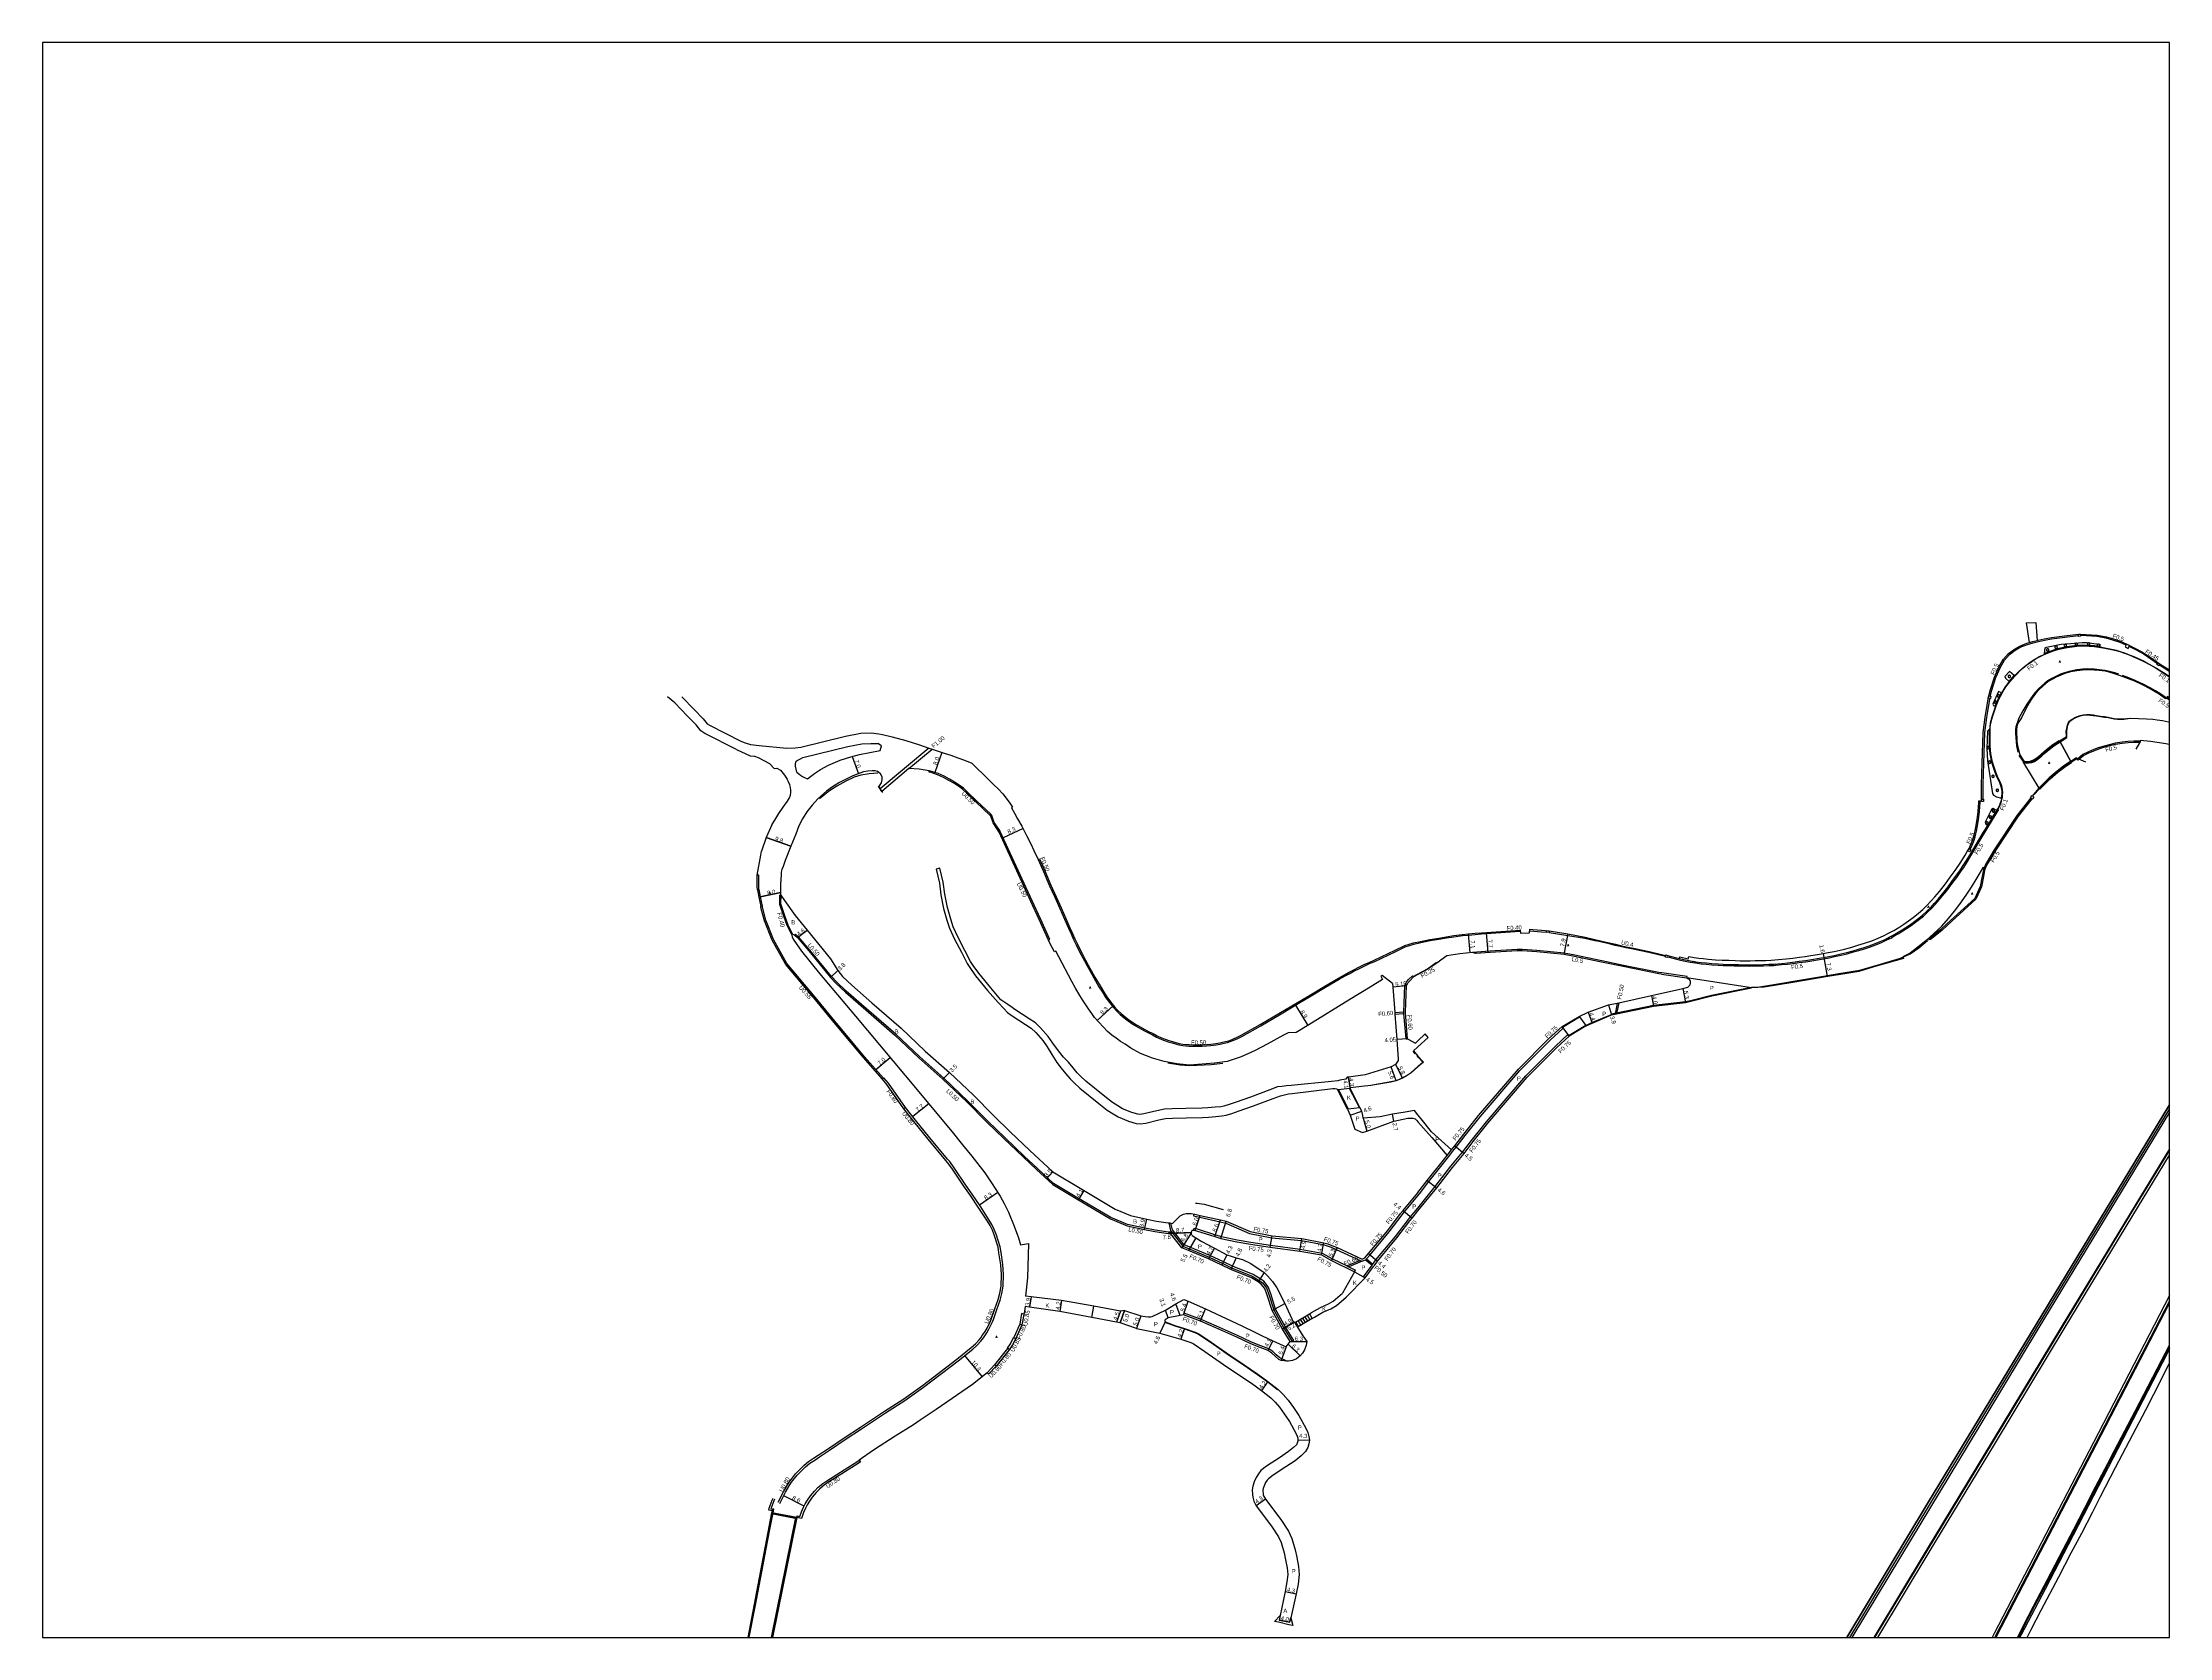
# Model space of a CAD drawing. Header units: metres. Extents: x -18400 to -16000, y -119400 to -117000.
# Drawn here: x -18400 to -17600, y -118200 to -117600 of the extents above; entities that cross this region are included whole.
import ezdxf

# ---------------------------------------------------------------- set-up
doc = ezdxf.new("R2010")
doc.units = ezdxf.units.M
doc.header["$LTSCALE"] = 2.5
for name, color, linetype in [('その他', 7, 'Continuous'), ('側溝・桝', 7, 'Continuous'), ('図郭', 7, 'Continuous'), ('幅員', 7, 'Continuous'), ('植栽', 7, 'Continuous'), ('歩道・分離帯・安全施設', 7, 'Continuous'), ('舗装', 7, 'Continuous'), ('道路', 7, 'Continuous')]:
    doc.layers.add(name, color=color, linetype=linetype)
doc.styles.get("Standard").update_dxf_attribs({"font": ''})
doc.styles.add('YOKO_DECO', font='txt.shx', dxfattribs={"bigfont": 'extfont.shx'})
doc.styles.get('Standard').set_extended_font_data('@MS PGothic')

# ---------------------------------------------------------------- blocks, each defined once
blk = doc.blocks.new('223900')
for centre, start, end in [((-0.57735, 0.333333), 30, 270), ((-0.57735, -0.333333), 90, 330), ((0, 0.666667), 330, 210), ((0.57735, 0.333333), 270, 150), ((0.57735, -0.333333), 210, 90), ((0, -0.666667), 150, 30)]:
    blk.add_arc(centre, 0.333333, start, end)

msp = doc.modelspace()

# ---------------------------------------------------------------- linework, layer by layer
at = {"layer": 'その他'}
for points in [[(-17928.67, -118081.4), (-17923.45, -118078.26)], [(-17922.42, -118079.97), (-17927.69, -118083.15)], [(-17926.06, -118079.83), (-17925.03, -118081.55)], [(-17925.21, -118079.32), (-17924.17, -118081.03)], [(-17924.35, -118078.8), (-17923.32, -118080.51)], [(-17923.49, -118078.28), (-17922.46, -118080)], [(-17923.45, -118078.26), (-17922.42, -118079.97)], [(-17928.67, -118081.4), (-17927.69, -118083.15)], [(-17928.63, -118081.38), (-17927.6, -118083.09)], [(-17927.78, -118080.86), (-17926.74, -118082.58)], [(-17926.92, -118080.35), (-17925.89, -118082.06)]]:
    msp.add_lwpolyline(points, dxfattribs=at)
at = {"layer": '側溝・桝'}
for points in [[(-17667.46, -117845.94), (-17666.96, -117843.95), (-17665.34, -117838.9), (-17663.59, -117834.98), (-17662, -117832.3), (-17660.19, -117830.19), (-17658.05, -117828.57), (-17656.11, -117827.46), (-17653.45, -117826.48), (-17651.27, -117825.84), (-17649.27, -117825.34), (-17647.05, -117824.82), (-17644.36, -117824.36), (-17639.38, -117823.67), (-17634.24, -117823.1)], [(-17616.33, -117826.69), (-17618.6, -117825.69), (-17621.25, -117824.78), (-17623.78, -117824.08), (-17627.27, -117823.48), (-17633.39, -117823.09), (-17633.44, -117823.09)], [(-17672.38, -117901.99), (-17667.92, -117894.73), (-17664.18, -117888.57), (-17664.51, -117888.37), (-17664.08, -117887.6), (-17663.68, -117886.79), (-17663.41, -117886.1), (-17663.18, -117885.39), (-17662.99, -117884.67), (-17662.84, -117883.86), (-17662.74, -117882.99), (-17662.71, -117882.19), (-17662.78, -117881.24), (-17662.95, -117880.27), (-17663.21, -117879.38), (-17663.91, -117877.64), (-17664.68, -117876.11), (-17665.36, -117874.53), (-17666.52, -117870.78), (-17667.15, -117867.59), (-17667.46, -117864.64), (-17667.46, -117861.46), (-17667.46, -117859.08), (-17667.43, -117858.59), (-17667.4, -117857.5), (-17667.16, -117855.9), (-17666.56, -117853.71), (-17665.72, -117851.02), (-17665.17, -117849.52), (-17664.41, -117847.7), (-17663.55, -117845.9), (-17662.93, -117844.73), (-17662.5, -117843.98), (-17661.56, -117842.43), (-17660.06, -117840.49), (-17658.17, -117838.31), (-17657.22, -117837.31), (-17656.26, -117836.32), (-17655.48, -117835.63), (-17654.5, -117834.81), (-17653.51, -117834.01), (-17652.33, -117833.18), (-17650.87, -117832.19), (-17650.1, -117831.76), (-17648.91, -117831.08), (-17647.34, -117830.38), (-17646.47, -117829.97), (-17644.58, -117829.2), (-17643.18, -117828.7), (-17641.59, -117828.23), (-17640.34, -117827.93), (-17638.52, -117827.55), (-17636.64, -117827.32), (-17634.8, -117827.1), (-17632.53, -117827), (-17630.15, -117827.03), (-17628.26, -117827.23), (-17624.98, -117827.65), (-17621.76, -117828.32), (-17620.05, -117828.71), (-17618.61, -117829.15), (-17616.94, -117829.7), (-17615.2, -117830.37), (-17613.49, -117831.07), (-17611.79, -117831.84), (-17609.86, -117832.74), (-17607.9, -117833.78), (-17604.95, -117835.42), (-17601.31, -117837.68), (-17600, -117838.59)], [(-17652.76, -117825.76), (-17651.4, -117825.37), (-17649.74, -117824.95)], [(-17604.47, -117833.7), (-17608.2, -117831.1), (-17610.56, -117829.61), (-17612.96, -117828.36), (-17615.19, -117827.23), (-17615.21, -117827.23)], [(-17600, -117836.55), (-17600.19, -117836.44), (-17603.33, -117834.5), (-17603.81, -117834.16)], [(-17667.64, -117846.72), (-17667.7, -117846.98), (-17668.42, -117851.71), (-17668.82, -117853.88), (-17669.6, -117859.61), (-17669.93, -117871.11), (-17670.15, -117879.08), (-17670.17, -117884.66)], [(-17600, -117846.54), (-17600.8, -117845.97), (-17601.11, -117846.39)], [(-17611.07, -117862.85), (-17613.36, -117862.85), (-17615.62, -117862.97), (-17617.8, -117863.23), (-17620.38, -117863.63), (-17622.12, -117864.02), (-17624.57, -117864.64), (-17626.81, -117865.37), (-17629.07, -117866.22), (-17630.7, -117866.93), (-17632.55, -117867.79), (-17634.61, -117869.59)], [(-18066.64, -117865.49), (-18084.94, -117880.77)], [(-18074.17, -117873.1), (-18065.41, -117865.89)], [(-18039.79, -117896.84), (-18039.96, -117896.47), (-18042.01, -117893.39), (-18042.91, -117890.83), (-18043.38, -117890.27), (-18048.53, -117885.38), (-18052.04, -117882.02), (-18053.63, -117880.53), (-18055.18, -117879.39), (-18057.01, -117878.25), (-18058.82, -117877.15), (-18060.88, -117876.03), (-18063.15, -117875.03), (-18065.99, -117874.05), (-18066.49, -117873.96)], [(-17652.2, -117884.19), (-17657.26, -117890.72), (-17665.88, -117903.7), (-17669.21, -117909.19), (-17670, -117911.24), (-17670.45, -117913.58), (-17671.18, -117917.48), (-17673.19, -117921.99), (-17683.76, -117931.49), (-17686.01, -117933.64), (-17690.21, -117937.09), (-17689.9, -117937.48)], [(-17673.99, -117901.3), (-17673.45, -117900.02), (-17673.08, -117898.77), (-17672.79, -117897.63), (-17672.58, -117896.64), (-17672.33, -117895.32), (-17671.84, -117892.4), (-17671.47, -117889.31), (-17671.32, -117887.49), (-17671.25, -117885.91), (-17671.24, -117885.31)], [(-18021.64, -117937.67), (-18021.18, -117937.47), (-18024.69, -117929.68), (-18027.83, -117922.91), (-18039.79, -117896.84), (-18040.24, -117897.05)], [(-17704.48, -117936.64), (-17703.72, -117936.2), (-17701.83, -117935.15), (-17700.25, -117934.23), (-17698.89, -117933.34), (-17697.17, -117932.17), (-17695.47, -117930.94), (-17694.02, -117929.81), (-17692.57, -117928.6), (-17690.96, -117927.17), (-17689.31, -117925.55), (-17688.15, -117924.27), (-17686.62, -117922.53), (-17685.48, -117921.14), (-17683.88, -117919.2), (-17682.85, -117917.86), (-17681.42, -117915.95), (-17680.03, -117914.06), (-17678.48, -117911.88), (-17677.39, -117910.3), (-17676.4, -117908.76), (-17675.07, -117906.59), (-17672.38, -117901.99)], [(-17674.99, -117903.56), (-17674.89, -117903.38), (-17674.34, -117902.16), (-17673.99, -117901.3)], [(-18025.51, -117907.29), (-18023.48, -117911.84), (-18021.19, -117917.21), (-18019.2, -117921.53), (-18017.32, -117925.73), (-18015.56, -117929.75), (-18014.05, -117933.21), (-18013.1, -117935.34), (-18012.18, -117937.41), (-18011.24, -117939.42), (-18010.21, -117941.51), (-18009.3, -117943.2), (-18008.12, -117945.43), (-18007.14, -117947.3), (-18006, -117949.37), (-18004.61, -117951.83), (-18002.65, -117955.18), (-18001.35, -117957.29), (-18000.07, -117959.33), (-17998.71, -117961.15), (-17997.21, -117963.04), (-17996.08, -117964.32), (-17994.67, -117965.65), (-17993.16, -117966.93), (-17991.67, -117968.02), (-17990.27, -117968.97), (-17988.77, -117969.94), (-17988.6, -117970.05), (-17985.58, -117971.74), (-17983.96, -117972.58), (-17982.57, -117973.31), (-17981.03, -117974.12), (-17979.31, -117974.87), (-17978.37, -117975.25), (-17977.6, -117975.55), (-17976.56, -117975.89), (-17975.08, -117976.34), (-17973.82, -117976.71), (-17972.58, -117977.01), (-17971.15, -117977.26), (-17969.98, -117977.41), (-17968.8, -117977.52), (-17967.21, -117977.61), (-17965.74, -117977.61), (-17963.86, -117977.57), (-17962.14, -117977.47), (-17960.53, -117977.33), (-17958.58, -117977.05), (-17957.03, -117976.79), (-17955.57, -117976.48), (-17954.34, -117976.19), (-17953.31, -117975.86), (-17951.89, -117975.34), (-17950.43, -117974.69), (-17948.86, -117973.93), (-17941.81, -117969.91), (-17934.15, -117965.38), (-17927.71, -117961.56), (-17923.5, -117959.04), (-17917.43, -117955.39), (-17912.32, -117952.39), (-17910.09, -117951.13), (-17908.58, -117950.31), (-17907.05, -117949.49), (-17904.21, -117948.05), (-17902.63, -117947.3), (-17900.59, -117946.39), (-17898.89, -117945.68), (-17891.03, -117941.89), (-17887.44, -117940.16), (-17884.25, -117939.13), (-17881.58, -117938.55), (-17878.06, -117937.82), (-17874.8, -117937.31), (-17871.95, -117936.83), (-17869.15, -117936.4), (-17865.84, -117935.97), (-17863.71, -117935.77), (-17861.12, -117935.51), (-17858.72, -117935.3), (-17844.21, -117934.29)], [(-18130.53, -117918.63), (-18130.62, -117917.44), (-18130.64, -117913.23), (-18131.18, -117913.23)], [(-18130.53, -117918.63), (-18130.1, -117921.44), (-18129.3, -117924.89)], [(-18084.09, -117990), (-18083.68, -117989.65), (-18090.79, -117981.51), (-18097.49, -117973.56), (-18103.1, -117966.78), (-18109.41, -117959.14), (-18120.02, -117946.52), (-18125.06, -117937.48), (-18127.98, -117930.2), (-18129.11, -117925.76), (-18129.3, -117924.89)], [(-18122.75, -117920.72), (-18122.77, -117924.12), (-18121.13, -117928.91), (-18120.06, -117932.08), (-18118.34, -117935.47)], [(-18122.75, -117920.72), (-18122.35, -117920.72)], [(-18122.35, -117920.72), (-18122.41, -117923.93), (-18120.78, -117928.73), (-18119.7, -117931.9), (-18117.99, -117935.29)], [(-18118.34, -117935.47), (-18117.99, -117935.29)], [(-17976.55, -118047.57), (-17981.51, -118046.73), (-17985.43, -118046), (-17991.93, -118044.62), (-17998.12, -118042.06), (-18010.95, -118034.49), (-18019.76, -118029.22), (-18025.75, -118023.6), (-18030.73, -118018.99), (-18038.11, -118011.89), (-18044.42, -118005.78), (-18051.99, -117998.19), (-18060.98, -117989.61), (-18070.04, -117981.6), (-18079.03, -117973.04), (-18090.03, -117963.54), (-18097.67, -117956.85), (-18101.27, -117953.44), (-18103.28, -117951.37), (-18110.81, -117942.17), (-18115.68, -117936.39), (-18116.81, -117935.42), (-18117.1, -117935.82)], [(-17840.64, -117934.2), (-17836.2, -117934.5), (-17834.32, -117934.65)], [(-17833.3, -117934.74), (-17826.33, -117935.89), (-17819.91, -117936.97), (-17815.62, -117937.97)], [(-17781.38, -117951.4), (-17790.94, -117949.99), (-17792.05, -117949.9), (-17805.34, -117947.16), (-17813.54, -117945.49), (-17818.86, -117944.34), (-17823.72, -117943.35), (-17827.62, -117942.57), (-17837.96, -117941.54), (-17843.43, -117941.25), (-17845.33, -117941.25), (-17855.57, -117941.83), (-17862.11, -117942.35)], [(-17789.52, -117943.85), (-17791.64, -117943.3), (-17795.77, -117942.36), (-17798.78, -117941.73), (-17801.71, -117941.13), (-17804.43, -117940.57), (-17806.64, -117940.09), (-17808.51, -117939.63), (-17810.76, -117939.09), (-17813.04, -117938.57), (-17815.62, -117937.97), (-17815.52, -117937.55)], [(-17748.06, -117947.08), (-17745.79, -117946.88), (-17743.62, -117946.67), (-17740.78, -117946.31), (-17739.22, -117946.1), (-17736.79, -117945.77), (-17734.57, -117945.42), (-17731.62, -117944.95), (-17730.04, -117944.7), (-17728.05, -117944.28), (-17726.05, -117943.87), (-17723.54, -117943.32), (-17721.22, -117942.77), (-17718.8, -117942.12), (-17716.83, -117941.53), (-17714.66, -117940.9), (-17712.86, -117940.29), (-17710.79, -117939.56), (-17708.57, -117938.68), (-17706.76, -117937.84), (-17705.14, -117937.01)], [(-17887.15, -117974.86), (-17887.96, -117965.21), (-17887.99, -117964.86), (-17887.98, -117964.61), (-17887.81, -117961.36), (-17887.57, -117954.69), (-17886.83, -117953.28), (-17886.22, -117952.54), (-17884.73, -117951.1)], [(-17884.73, -117951.1), (-17884.49, -117951.35)], [(-17884.49, -117951.35), (-17879.13, -117948.41), (-17875.8, -117946.06), (-17875.65, -117946.26)], [(-17791.02, -117950.49), (-17781.49, -117951.89), (-17781.38, -117951.4)], [(-17788.74, -117944), (-17784.41, -117945.02), (-17782.82, -117945.4), (-17780.25, -117945.96), (-17778.3, -117946.26), (-17776.2, -117946.53), (-17774.22, -117946.74), (-17772.17, -117946.93), (-17769.73, -117947.05), (-17767.92, -117947.15), (-17765.63, -117947.27), (-17763.78, -117947.32), (-17762.14, -117947.35), (-17760.11, -117947.38), (-17757.83, -117947.44), (-17755.79, -117947.38), (-17752.65, -117947.3), (-17750.68, -117947.24), (-17748.96, -117947.17), (-17748.8, -117947.15)], [(-17891.39, -117964.9), (-17887.98, -117964.61)], [(-17891.35, -117965.5), (-17887.96, -117965.21)], [(-17807.69, -117961.33), (-17808.54, -117965.48)], [(-17807.16, -117961.22), (-17808.01, -117965.36)], [(-17887.15, -117974.86), (-17886.56, -117974.81)], [(-17882.67, -118038.45), (-17876.15, -118030.41), (-17870.25, -118022.7), (-17865.9, -118017.42), (-17862.51, -118013), (-17856.94, -118006.07), (-17842.1, -117988.75), (-17830.96, -117977.53), (-17826.26, -117973.22)], [(-17869.51, -118017.09), (-17868.25, -118015.55), (-17864.87, -118011.15), (-17859.25, -118004.16), (-17844.3, -117986.71), (-17833.04, -117975.37), (-17828.01, -117970.75), (-17828.28, -117970.39)], [(-17825.75, -117973.77), (-17826.26, -117973.22)], [(-18075.43, -118000.6), (-18081.76, -117991.49), (-18083.54, -117989.52), (-18083.68, -117989.65)], [(-18122.68, -118149.58), (-18120.53, -118145.33), (-18119.13, -118142.95), (-18118.27, -118141.59), (-18117.75, -118140.91), (-18116.16, -118138.99), (-18114.32, -118137.08), (-18113.01, -118135.8), (-18111.39, -118134.48), (-18109.57, -118133.24), (-18107.82, -118132.09), (-18103.94, -118129.54), (-18098.08, -118125.49), (-18091.97, -118121.5), (-18082.95, -118115.51), (-18075.61, -118110.83), (-18068.6, -118105.9), (-18055.61, -118095.89), (-18050.15, -118091.53), (-18048.57, -118090.13), (-18047.11, -118088.53), (-18046.48, -118087.75), (-18045.88, -118086.9), (-18044.85, -118085.36), (-18044.06, -118084.05), (-18042.75, -118081.3), (-18042.33, -118080.34), (-18041.02, -118076.67), (-18039.79, -118073.08), (-18039.16, -118070.64), (-18038.67, -118067.9), (-18038.51, -118063.45), (-18038.78, -118059.73), (-18039.48, -118055.12), (-18039.84, -118052.99), (-18041.35, -118048.22), (-18042.03, -118046.48), (-18042.94, -118044.65), (-18043.89, -118043.01), (-18047.38, -118037.64), (-18050.34, -118033.27), (-18052.78, -118029.82), (-18057.14, -118023.35), (-18058.79, -118020.99), (-18059.66, -118020.01), (-18066.25, -118012.07), (-18071.61, -118005.36), (-18075.43, -118000.6), (-18076.06, -118001.08)], [(-17600, -118002.39), (-17624.58, -118042.87), (-17649.49, -118083.98), (-17675.38, -118126.85), (-17701.21, -118169.65), (-17719.53, -118200)], [(-17882.67, -118033.82), (-17882.1, -118033.13), (-17878.59, -118028.5), (-17872.52, -118020.9), (-17871.08, -118019.09), (-17869.51, -118017.09)], [(-17871.67, -118018.63), (-17870.09, -118016.61)], [(-17600, -118016.15), (-17614.84, -118040.55), (-17640.72, -118083.3), (-17666.54, -118126.08), (-17691.46, -118167.27), (-17711.2, -118200)], [(-17945.99, -118047.97), (-17937.66, -118049.64), (-17926.48, -118050.61), (-17918.27, -118052.21), (-17916.84, -118052.68), (-17915.28, -118053.23), (-17913.38, -118054.03), (-17904.34, -118058.14), (-17903.6, -118058.47), (-17902.35, -118057.92), (-17902.18, -118057.85), (-17901.97, -118057.59), (-17900.7, -118056.08), (-17893.45, -118047.39), (-17888.59, -118040.97), (-17887.69, -118039.88), (-17882.67, -118033.82)], [(-17902.58, -118064.75), (-17903.11, -118064.29), (-17899.91, -118059.96), (-17899.61, -118059.56), (-17898.45, -118057.98), (-17891.14, -118049.22), (-17886.27, -118042.8), (-17885.42, -118041.76), (-17882.67, -118038.45)], [(-17975.2, -118047.5), (-17976.55, -118047.57)], [(-17976.34, -118044.02), (-17975.68, -118046.9), (-17975.36, -118047.31), (-17975.2, -118047.5), (-17971.04, -118052.82), (-17968.72, -118053.78), (-17961.19, -118056.98), (-17956.08, -118059.29), (-17952.74, -118060.95), (-17945, -118064.14), (-17942.37, -118065.67), (-17941.17, -118066.53), (-17939.67, -118068.43), (-17938.7, -118070.96), (-17936.89, -118076.78), (-17933.06, -118083.65), (-17929.94, -118088.62)], [(-17929.33, -118088.26), (-17932.46, -118083.3), (-17936.24, -118076.5), (-17938.04, -118070.73), (-17939.06, -118068.08), (-17940.68, -118066.02), (-17941.99, -118065.09), (-17944.69, -118063.51), (-17952.45, -118060.31), (-17955.78, -118058.66), (-17960.91, -118056.34), (-17968.45, -118053.14), (-17970.6, -118052.24), (-17975.03, -118046.59), (-17975.59, -118044.13)], [(-17967.04, -118040.66), (-17967.11, -118041.41), (-17964.71, -118041.94), (-17957.06, -118043.68), (-17954.97, -118044.12)], [(-17967.03, -118046.76), (-17966.85, -118046.03)], [(-17966.85, -118046.03), (-17965.75, -118046.3), (-17958.78, -118048.48), (-17956.56, -118049.17), (-17950.71, -118050.45), (-17945.54, -118051.26), (-17938.14, -118052.39), (-17927, -118053.97), (-17918.71, -118055.38), (-17914.86, -118057.53), (-17909.34, -118060.24), (-17908.63, -118060.6), (-17906.14, -118061.82)], [(-17904.34, -118058.14), (-17909.34, -118060.24)], [(-17903.6, -118058.47), (-17908.63, -118060.6)], [(-17906.47, -118062.49), (-17906.14, -118061.82)], [(-17902.35, -118057.92), (-17899.91, -118059.96)], [(-17901.97, -118057.59), (-17899.61, -118059.56)], [(-18030.93, -118078.38), (-18031.75, -118078.15), (-18032.42, -118082.11), (-18031.62, -118082.4)], [(-17970.83, -118078.63), (-17970.59, -118077.97)], [(-17931.95, -118096.03), (-17934.56, -118094.8), (-17935.95, -118093.63), (-17937.22, -118092.45), (-17938.72, -118091.39), (-17942.75, -118089.88), (-17945.53, -118088.75), (-17950.5, -118086.42), (-17958.4, -118082.92), (-17964.25, -118080.4), (-17970.59, -118077.97)], [(-17665.24, -118200), (-17664.77, -118199.12), (-17627.43, -118127.28), (-17600, -118074.22)], [(-18036.3, -118091.67), (-18037.01, -118091.21), (-18035.94, -118089.52), (-18034.73, -118087.12), (-18033.98, -118087.51)], [(-18032.42, -118082.11), (-18032.6, -118082.59), (-18034.59, -118086.85), (-18034.73, -118087.12)], [(-18037.01, -118091.21), (-18037.08, -118091.33), (-18041.91, -118097.47)], [(-17929.94, -118088.62), (-17929.33, -118088.26)], [(-17657.21, -118200), (-17655.06, -118195.74), (-17651.17, -118188.24), (-17644.49, -118175.61), (-17639.84, -118166.71), (-17635.93, -118159.21), (-17631.77, -118151.23), (-17628.91, -118145.51), (-17623.22, -118134.52), (-17620.66, -118129.68), (-17612.95, -118114.9), (-17602.99, -118095.81), (-17600, -118090.02)], [(-18041.28, -118097.96), (-18041.91, -118097.47), (-18044.74, -118100.41)], [(-18116.33, -118154.92), (-18116.22, -118154.27), (-18115.13, -118154.46), (-18114.51, -118152.69), (-18113.75, -118150.96), (-18113.13, -118149.77), (-18112.24, -118148.29), (-18111.19, -118146.78), (-18109.64, -118144.93), (-18108.23, -118143.49), (-18106.53, -118142.13), (-18105.05, -118141.02), (-18099.82, -118137.79), (-18093.32, -118133.63), (-18092.8, -118133.27)], [(-18134.23, -118200), (-18134.2, -118199.84), (-18132.01, -118188.49), (-18129.5, -118175.27), (-18126.54, -118159.99), (-18125.07, -118152.48), (-18124.94, -118151.79), (-18125.39, -118151.71)], [(-18124.67, -118148.02), (-18124.91, -118148.59), (-18125.66, -118150.55), (-18126.04, -118151.6), (-18125.39, -118151.71), (-18125.5, -118152.35)], [(-18116.33, -118154.92), (-18116.8, -118154.83), (-18123.88, -118190.05), (-18125.92, -118200)], [(-17930.53, -118192.58), (-17929.74, -118195.52), (-17931.17, -118195.19), (-17935.07, -118194.3), (-17936.62, -118193.94), (-17934.49, -118191.74), (-17934.84, -118193.44), (-17930.92, -118194.27), (-17930.53, -118192.58)]]:
    msp.add_lwpolyline(points, dxfattribs=at)
for points in [[(-17633.45, -117822.58), (-17633.43, -117823.37), (-17634.23, -117823.41), (-17634.26, -117822.61)], [(-17616.16, -117826.29), (-17616.64, -117827.37), (-17615.52, -117827.91), (-17615.04, -117826.83)], [(-17604.69, -117834), (-17604.22, -117833.34), (-17603.56, -117833.8), (-17604.02, -117834.46)], [(-17667.94, -117845.82), (-17667.16, -117846.01), (-17667.36, -117846.79), (-17668.13, -117846.6)], [(-17670.68, -117884.66), (-17669.89, -117884.66), (-17669.89, -117885.47), (-17670.68, -117885.47)], [(-17650.98, -117883.85), (-17651.68, -117884.65), (-17652.33, -117884.07), (-17651.64, -117883.28)], [(-17674.72, -117903.71), (-17675.14, -117904.43), (-17675.86, -117904.02), (-17675.45, -117903.3)], [(-17833.3, -117934.74), (-17834.32, -117934.65), (-17834.28, -117934.04), (-17833.26, -117934.12)], [(-17789.55, -117944.03), (-17789.42, -117943.25), (-17788.63, -117943.39), (-17788.77, -117944.17)], [(-17705.37, -117936.59), (-17704.71, -117936.22), (-17704.36, -117936.86), (-17705.03, -117937.22)], [(-17748.86, -117946.67), (-17748.11, -117946.61), (-17748.04, -117947.26), (-17748.78, -117947.34)]]:
    msp.add_lwpolyline(points, close=True, dxfattribs=at)
at = {"layer": '側溝・桝', "flags": 128}
msp.add_lwpolyline([(-17954.97, -118044.12), (-17945.99, -118047.97)], dxfattribs=at)
at = {"layer": '図郭'}
msp.add_lwpolyline([(-18400, -118200), (-17600, -118200), (-17600, -117600), (-18400, -117600)], close=True, dxfattribs=at)
at = {"layer": '幅員'}
for points in [[(-18095.46, -117868.55), (-18093.05, -117875.09)], [(-18095.46, -117868.55), (-18093.05, -117875.09)], [(-18061.8, -117867.03), (-18064.4, -117874.59)], [(-18031.2, -117895.73), (-18038.72, -117899.18)], [(-18127.86, -117899.12), (-18118.59, -117902.31)], [(-18130.1, -117921.44), (-18122.27, -117919.77)], [(-18116.03, -117936.74), (-18112.43, -117933.88)], [(-17863.75, -117935.35), (-17863.11, -117942.44)], [(-17857.02, -117934.75), (-17856.41, -117942.4)], [(-17827.69, -117943.07), (-17826.22, -117935.32)], [(-17730.28, -117942.65), (-17729.95, -117944.19)], [(-18103.65, -117951.7), (-18100.92, -117949.06)], [(-17729.95, -117944.19), (-17728.71, -117951.39)], [(-17886.97, -117954.85), (-17892.1, -117955.35)], [(-17794.82, -117958.53), (-17794.02, -117962.45)], [(-17783.06, -117955.91), (-17782.03, -117961.11)], [(-17997.17, -117962.27), (-18003.26, -117967.93)], [(-17928.78, -117962.19), (-17924.12, -117969.74)], [(-17818.66, -117964.75), (-17817.13, -117968.88)], [(-17811, -117962.05), (-17809.85, -117965.78)], [(-17886.56, -117974.81), (-17890.6, -117975.08)], [(-18086.6, -117986.3), (-18081.23, -117981.81)], [(-18061.31, -117989.97), (-18058.9, -117987.44)], [(-17908.22, -117993.23), (-17908.82, -117989.18)], [(-17908.82, -117989.18), (-17908.19, -117993.43)], [(-17890.86, -117990.62), (-17892.69, -117985.33)], [(-17891.07, -117984.4), (-17888.49, -117989.6)], [(-18066.65, -117999.25), (-18072.65, -118004.07)], [(-17908.13, -118003.53), (-17903.78, -118002.04)], [(-17903.23, -118004.7), (-17901.93, -118009.52)], [(-17891.72, -118005.73), (-17892.24, -118003.08)], [(-17868.83, -118015.08), (-17865.32, -118017.88)], [(-18020.02, -118024.86), (-18022.41, -118027.42)], [(-18010.32, -118035.44), (-18008.24, -118031.91)], [(-17879.18, -118028.04), (-17875.56, -118030.87)], [(-18040.71, -118032.64), (-18047.6, -118037.31)], [(-17888.27, -118039.41), (-17884.88, -118042.21)], [(-17985.53, -118046.49), (-17984.61, -118042.7)], [(-17967.89, -118047.62), (-17976.58, -118048.07)], [(-17975.68, -118048.03), (-17967.89, -118047.62)], [(-17967.89, -118047.62), (-17971.48, -118053.4)], [(-17966.41, -118046.91), (-17964.54, -118041.21)], [(-17966.41, -118046.91), (-17964.54, -118041.21)], [(-17959.01, -118049.19), (-17956.88, -118042.95)], [(-17956.75, -118049.9), (-17954.74, -118043.4)], [(-17966.22, -118049.68), (-17968.99, -118054.43)], [(-17959.21, -118053.5), (-17961.47, -118057.62)], [(-17938.24, -118053.14), (-17937.55, -118048.89)], [(-17927.12, -118054.71), (-17926.37, -118049.87)], [(-17918.97, -118056.1), (-17918.08, -118051.48)], [(-17913.07, -118053.35), (-17915.21, -118058.2)], [(-17901.28, -118055.6), (-17897.9, -118058.41)], [(-17954.54, -118056.03), (-17956.38, -118059.92)], [(-17951.03, -118057.22), (-17953.03, -118061.59)], [(-17940.49, -118062.72), (-17942.75, -118066.26)], [(-17906.47, -118062.49), (-17902.58, -118064.75)], [(-18028.18, -118071.9), (-18028.77, -118075.75)], [(-18016.77, -118073.18), (-18017.42, -118077.33)], [(-17994.54, -118077.19), (-17996.03, -118081.43)], [(-17993.07, -118076.94), (-17994.71, -118081.67)], [(-17986.96, -118079.04), (-17988.59, -118083.76)], [(-17976.62, -118079.73), (-17977.67, -118076.81)], [(-17972.14, -118078.85), (-17973.73, -118074.54)], [(-17970.83, -118078.63), (-17969.11, -118073.51)], [(-17964.51, -118081.05), (-17962.57, -118076.33)], [(-17937.54, -118077.05), (-17932.72, -118074.4)], [(-17977.8, -118081.3), (-17979.71, -118085.49)], [(-17970.48, -118083.78), (-17971.8, -118087.77)], [(-17929.22, -118081.31), (-17933.66, -118084.01)], [(-17933.66, -118084.01), (-17929.48, -118081.46)], [(-18053.16, -118093.93), (-18046.63, -118101.95)], [(-17939.05, -118092.01), (-17937.2, -118088.35)], [(-17932.26, -118090.71), (-17934.14, -118095.77)], [(-17931.49, -118089.65), (-17926.92, -118093.99)], [(-17930.77, -118088.6), (-17924.48, -118088.71)], [(-17939.08, -118103.71), (-17941.57, -118107.09)], [(-17927.81, -118125.65), (-17923.51, -118125.76)], [(-18113.55, -118150.57), (-18121.21, -118146.68)], [(-17940.06, -118147.93), (-17943.49, -118150.53)], [(-17932.65, -118182.67), (-17928.45, -118183.57)], [(-17930.92, -118194.27), (-17934.84, -118193.44)]]:
    msp.add_lwpolyline(points, dxfattribs=at)
at = {"layer": '植栽'}
for points in [[(-17632.53, -117826.75), (-17634.82, -117826.85), (-17638.56, -117827.3), (-17640.39, -117827.68), (-17641.65, -117827.99), (-17643.26, -117828.47), (-17644.67, -117828.97), (-17646.57, -117829.74), (-17646.97, -117829.93), (-17646.72, -117827.76), (-17646.3, -117827.41), (-17640.71, -117826.36), (-17637.07, -117826.02), (-17632.87, -117825.67), (-17630.99, -117825.7), (-17628.4, -117826.02), (-17626.13, -117826.35), (-17626.24, -117827.24), (-17628.23, -117826.98), (-17630.14, -117826.78)], [(-17658.36, -117838.14), (-17660.18, -117836.57), (-17661.87, -117838.5), (-17661.73, -117839.18), (-17660.25, -117840.33)], [(-17663.18, -117844.68), (-17664.28, -117844.18), (-17666.47, -117848.96), (-17666.22, -117849.42), (-17665.5, -117849.68), (-17665.41, -117849.43), (-17664.63, -117847.6), (-17663.78, -117845.79)], [(-17667.68, -117858.59), (-17667.91, -117858.59), (-17668.5, -117859.07), (-17668.68, -117865.58), (-17668.47, -117870.19), (-17666.52, -117882.55), (-17666.15, -117883.11), (-17665.04, -117883.77), (-17663.15, -117884.22), (-17662.9, -117882.68), (-17662.88, -117882.17), (-17662.96, -117881.48), (-17663.09, -117880.85), (-17663.4, -117879.64), (-17663.83, -117878.48), (-17664.31, -117877.48), (-17664.91, -117876.21), (-17665.59, -117874.62), (-17666.77, -117870.84), (-17667.39, -117867.62), (-17667.71, -117864.65), (-17667.71, -117861.46), (-17667.71, -117859.07)], [(-17666.93, -117888.49), (-17669.35, -117893.32), (-17669.11, -117894.05), (-17668.35, -117894.49), (-17666.65, -117891.7), (-17664.94, -117888.9), (-17666.28, -117888.09)]]:
    msp.add_lwpolyline(points, close=True, dxfattribs=at)
at = {"layer": '歩道・分離帯・安全施設'}
for points in [[(-17784.31, -117944.54), (-17782.71, -117944.93), (-17780.16, -117945.49), (-17778.23, -117945.78), (-17776.14, -117946.05), (-17774.17, -117946.26), (-17772.14, -117946.45), (-17769.71, -117946.57), (-17767.89, -117946.67), (-17765.61, -117946.79), (-17763.77, -117946.84), (-17762.13, -117946.87), (-17760.1, -117946.9), (-17757.83, -117946.96), (-17755.8, -117946.9), (-17752.66, -117946.82), (-17750.7, -117946.76), (-17748.99, -117946.69), (-17745.83, -117946.4), (-17743.68, -117946.19), (-17740.84, -117945.83), (-17739.28, -117945.62), (-17736.86, -117945.3), (-17734.65, -117944.95), (-17731.7, -117944.47), (-17730.13, -117944.23), (-17728.15, -117943.81), (-17726.15, -117943.4), (-17723.64, -117942.86), (-17721.34, -117942.3), (-17718.93, -117941.66), (-17716.96, -117941.07), (-17714.8, -117940.44), (-17713.01, -117939.83), (-17710.96, -117939.11), (-17708.76, -117938.24), (-17706.97, -117937.41), (-17705.37, -117936.59), (-17703.95, -117935.78), (-17702.06, -117934.73), (-17700.5, -117933.82), (-17699.16, -117932.94), (-17697.44, -117931.78), (-17695.76, -117930.56), (-17694.32, -117929.44), (-17692.88, -117928.23), (-17691.29, -117926.82), (-17689.66, -117925.22), (-17688.5, -117923.95), (-17686.98, -117922.21), (-17685.85, -117920.83), (-17684.26, -117918.9), (-17683.23, -117917.57), (-17681.8, -117915.66), (-17680.42, -117913.78), (-17678.87, -117911.61), (-17677.79, -117910.03), (-17676.81, -117908.51), (-17675.48, -117906.34), (-17673.6, -117903.21), (-17671.81, -117900.2), (-17669.94, -117897.11), (-17668.35, -117894.49), (-17666.65, -117891.7), (-17664.59, -117888.32), (-17664.16, -117887.56), (-17663.77, -117886.75), (-17663.5, -117886.07), (-17663.27, -117885.36), (-17663.08, -117884.65), (-17662.94, -117883.85), (-17662.83, -117882.98), (-17662.81, -117882.19), (-17662.87, -117881.25), (-17663.04, -117880.29), (-17663.3, -117879.41), (-17663.99, -117877.68), (-17664.77, -117876.15), (-17665.45, -117874.56), (-17666.61, -117870.8), (-17667.24, -117867.6), (-17667.55, -117864.64), (-17667.56, -117861.46), (-17667.55, -117859.08), (-17667.53, -117858.59), (-17667.5, -117857.49), (-17667.26, -117855.88), (-17666.65, -117853.68), (-17665.81, -117850.99), (-17665.26, -117849.49), (-17664.49, -117847.66), (-17663.64, -117845.86), (-17663.01, -117844.69), (-17662.58, -117843.93), (-17661.64, -117842.38), (-17660.13, -117840.43), (-17658.24, -117838.25), (-17657.29, -117837.25), (-17656.33, -117836.26), (-17655.54, -117835.56), (-17654.56, -117834.74), (-17653.57, -117833.94), (-17652.39, -117833.1), (-17650.92, -117832.11), (-17650.14, -117831.68), (-17648.95, -117830.99), (-17647.38, -117830.3), (-17646.51, -117829.88), (-17644.61, -117829.11), (-17643.21, -117828.61), (-17641.61, -117828.14), (-17640.36, -117827.83), (-17638.53, -117827.46), (-17636.65, -117827.23), (-17634.81, -117827.01), (-17632.53, -117826.91), (-17630.15, -117826.93), (-17628.25, -117827.14), (-17624.96, -117827.55), (-17621.74, -117828.23), (-17620.03, -117828.61), (-17618.58, -117829.06), (-17616.91, -117829.61), (-17615.16, -117830.28), (-17613.45, -117830.98), (-17611.75, -117831.75), (-17609.81, -117832.66), (-17607.86, -117833.7), (-17604.9, -117835.34), (-17601.25, -117837.6)], [(-17784.31, -117944.54), (-17782.71, -117944.93), (-17780.16, -117945.49), (-17778.23, -117945.78), (-17776.14, -117946.05), (-17774.17, -117946.26), (-17772.14, -117946.45), (-17769.71, -117946.57), (-17767.89, -117946.67), (-17765.61, -117946.79), (-17763.77, -117946.84), (-17762.13, -117946.87), (-17760.1, -117946.9), (-17757.83, -117946.96), (-17755.8, -117946.9), (-17752.66, -117946.82), (-17750.7, -117946.76), (-17748.99, -117946.69), (-17745.83, -117946.4), (-17743.68, -117946.19), (-17740.84, -117945.83), (-17739.28, -117945.62), (-17736.86, -117945.3), (-17734.65, -117944.95), (-17731.7, -117944.47), (-17730.13, -117944.23), (-17728.15, -117943.81), (-17726.15, -117943.4), (-17723.64, -117942.86), (-17721.34, -117942.3), (-17718.93, -117941.66), (-17716.96, -117941.07), (-17714.8, -117940.44), (-17713.01, -117939.83), (-17710.96, -117939.11), (-17708.76, -117938.24), (-17706.97, -117937.41), (-17705.37, -117936.59), (-17703.95, -117935.78), (-17702.06, -117934.73), (-17700.5, -117933.82), (-17699.16, -117932.94), (-17697.44, -117931.78), (-17695.76, -117930.56), (-17694.32, -117929.44), (-17692.88, -117928.23), (-17691.29, -117926.82), (-17689.66, -117925.22), (-17688.5, -117923.95), (-17686.98, -117922.21), (-17685.85, -117920.83), (-17684.26, -117918.9), (-17683.23, -117917.57), (-17681.8, -117915.66), (-17680.42, -117913.78), (-17678.87, -117911.61), (-17677.79, -117910.03), (-17676.81, -117908.51), (-17675.48, -117906.34), (-17673.6, -117903.21), (-17671.81, -117900.2), (-17669.94, -117897.11), (-17668.35, -117894.49), (-17666.65, -117891.7), (-17664.59, -117888.32), (-17664.16, -117887.56), (-17663.77, -117886.75), (-17663.5, -117886.07), (-17663.27, -117885.36), (-17663.08, -117884.65), (-17662.94, -117883.85), (-17662.83, -117882.98), (-17662.81, -117882.19), (-17662.87, -117881.25), (-17663.04, -117880.29), (-17663.3, -117879.41), (-17663.99, -117877.68), (-17664.77, -117876.15), (-17665.45, -117874.56), (-17666.61, -117870.8), (-17667.24, -117867.6), (-17667.55, -117864.64), (-17667.56, -117861.46), (-17667.55, -117859.08), (-17667.53, -117858.59), (-17667.5, -117857.49), (-17667.26, -117855.88), (-17666.65, -117853.68), (-17665.81, -117850.99), (-17665.26, -117849.49), (-17664.49, -117847.66), (-17663.64, -117845.86), (-17663.01, -117844.69), (-17662.58, -117843.93), (-17661.64, -117842.38), (-17660.13, -117840.43), (-17658.24, -117838.25), (-17657.29, -117837.25), (-17656.33, -117836.26), (-17655.54, -117835.56), (-17654.56, -117834.74), (-17653.57, -117833.94), (-17652.39, -117833.1), (-17650.92, -117832.11), (-17650.14, -117831.68), (-17648.95, -117830.99), (-17647.38, -117830.3), (-17646.51, -117829.88), (-17644.61, -117829.11), (-17643.21, -117828.61), (-17641.61, -117828.14), (-17640.36, -117827.83), (-17638.53, -117827.46), (-17636.65, -117827.23), (-17634.81, -117827.01), (-17632.53, -117826.91), (-17630.15, -117826.93), (-17628.25, -117827.14), (-17624.96, -117827.55), (-17621.74, -117828.23), (-17620.03, -117828.61), (-17618.58, -117829.06), (-17616.91, -117829.61), (-17615.16, -117830.28), (-17613.45, -117830.98), (-17611.75, -117831.75), (-17609.81, -117832.66), (-17607.86, -117833.7), (-17604.9, -117835.34), (-17601.25, -117837.6)], [(-17647.38, -117830.3), (-17646.51, -117829.88), (-17644.61, -117829.11), (-17643.21, -117828.61), (-17641.61, -117828.14), (-17640.36, -117827.83), (-17638.53, -117827.46), (-17636.65, -117827.23), (-17634.81, -117827.01), (-17632.53, -117826.91), (-17630.15, -117826.93), (-17628.25, -117827.14), (-17625.46, -117827.49)], [(-17621.74, -117828.23), (-17620.49, -117828.51)], [(-17614.83, -117830.42), (-17613.45, -117830.98), (-17611.75, -117831.75), (-17609.81, -117832.66), (-17609.43, -117832.86)], [(-17660.46, -117840.86), (-17660.13, -117840.43), (-17658.24, -117838.25), (-17657.29, -117837.25), (-17656.33, -117836.26)], [(-17619.02, -117837.63), (-17620.57, -117837.09), (-17622.59, -117836.55), (-17624.19, -117836.2), (-17626.34, -117835.94), (-17628.33, -117835.71), (-17630.75, -117835.65), (-17632.7, -117835.75), (-17634.87, -117836), (-17637.28, -117836.44), (-17639.5, -117837.07), (-17641.01, -117837.65), (-17642.77, -117838.45), (-17644.2, -117839.2), (-17645.75, -117840.14), (-17646.88, -117840.99), (-17648, -117841.98), (-17649.3, -117843.17), (-17650.55, -117844.53), (-17651.39, -117845.66), (-17653.64, -117848.85), (-17655.15, -117851.37), (-17656.6, -117854.2), (-17657.76, -117857.38), (-17657.86, -117858.44), (-17657.88, -117859.91), (-17657.83, -117861.46), (-17657.71, -117863.02), (-17657.49, -117864.54), (-17657.06, -117866.94)], [(-17652.39, -117833.1), (-17650.92, -117832.11)], [(-17600, -117847.38), (-17603.56, -117844.88), (-17605.19, -117843.91), (-17607.28, -117842.75), (-17609.68, -117841.48), (-17612.92, -117839.99), (-17615.26, -117839.05), (-17617.66, -117838.11)], [(-17608.59, -117833.31), (-17607.86, -117833.7), (-17604.9, -117835.34), (-17601.25, -117837.6)], [(-17666.65, -117853.68), (-17665.81, -117850.99), (-17665.26, -117849.49), (-17664.49, -117847.66), (-17663.64, -117845.86), (-17663.01, -117844.69), (-17662.58, -117843.93)], [(-17638.76, -117860.94), (-17638.8, -117859.12), (-17638.66, -117858.04), (-17638.38, -117856.76), (-17637.98, -117855.84), (-17637.57, -117855.31), (-17637.22, -117854.96), (-17636.4, -117854.42), (-17635.55, -117853.95), (-17634.62, -117853.52), (-17633.63, -117853.18), (-17632.44, -117852.93), (-17631.19, -117852.8), (-17629.86, -117852.85), (-17628.63, -117852.97), (-17627.39, -117853.14), (-17625.92, -117853.36), (-17624.46, -117853.59), (-17623.04, -117853.82), (-17620.77, -117854.24), (-17619.55, -117854.36), (-17618.39, -117854.39), (-17617.17, -117854.36), (-17614.88, -117854.12)], [(-17663.08, -117884.65), (-17662.94, -117883.85), (-17662.83, -117882.98), (-17662.81, -117882.19), (-17662.87, -117881.25), (-17663.04, -117880.29), (-17663.3, -117879.41), (-17663.99, -117877.68), (-17664.77, -117876.15), (-17665.45, -117874.56), (-17666.61, -117870.8), (-17667.24, -117867.6), (-17667.55, -117864.64), (-17667.56, -117861.46), (-17667.55, -117859.08), (-17667.53, -117858.59), (-17667.52, -117858.48)], [(-17641.43, -117862.79), (-17643.65, -117864.35), (-17645.54, -117865.79), (-17646.96, -117866.97), (-17648.23, -117868.09), (-17649.16, -117868.87), (-17650.01, -117869.56), (-17650.7, -117870.04), (-17651.78, -117870.51), (-17652.79, -117870.76), (-17653.72, -117870.76), (-17654.4, -117870.71)], [(-17638.84, -117861.26), (-17641.3, -117862.83)], [(-17612.51, -117865.78), (-17611.14, -117863.39)], [(-17656.66, -117868.16), (-17654.98, -117870.46), (-17654.71, -117870.76)], [(-17636.96, -117870.67), (-17638.71, -117871.86), (-17642.02, -117874.31), (-17643.14, -117875.3), (-17645.95, -117877.74), (-17648.89, -117880.72)], [(-17636.9, -117870.54), (-17634.89, -117869.33)], [(-17634.22, -117869.52), (-17631.52, -117870.56)], [(-18085.85, -117874.8), (-18089.1, -117875.08), (-18092.24, -117875.62), (-18094.67, -117876.38), (-18097.9, -117877.93), (-18101.22, -117879.73), (-18104, -117881.45), (-18107.81, -117884.51)], [(-18085.68, -117879.67), (-18084.1, -117882.11)], [(-17650.92, -117882.92), (-17649.03, -117880.83)], [(-17779.2, -117945.63), (-17778.23, -117945.78), (-17776.14, -117946.05), (-17774.17, -117946.26), (-17772.14, -117946.45), (-17769.71, -117946.57), (-17767.89, -117946.67), (-17765.61, -117946.79), (-17763.77, -117946.84), (-17762.13, -117946.87), (-17760.1, -117946.9), (-17757.83, -117946.96), (-17755.8, -117946.9), (-17752.66, -117946.82), (-17750.7, -117946.76), (-17748.99, -117946.69), (-17745.83, -117946.4), (-17743.68, -117946.19), (-17740.84, -117945.83), (-17739.28, -117945.62), (-17736.86, -117945.3), (-17734.65, -117944.95), (-17731.7, -117944.47), (-17730.13, -117944.23), (-17728.15, -117943.81), (-17726.15, -117943.4), (-17723.64, -117942.86), (-17721.34, -117942.3), (-17718.93, -117941.66), (-17716.96, -117941.07), (-17714.8, -117940.44), (-17713.01, -117939.83), (-17710.96, -117939.11), (-17708.76, -117938.24), (-17706.97, -117937.41), (-17705.37, -117936.59), (-17703.95, -117935.78), (-17702.06, -117934.73), (-17700.5, -117933.82), (-17699.16, -117932.94), (-17697.44, -117931.78), (-17695.76, -117930.56), (-17694.32, -117929.44), (-17692.88, -117928.23), (-17691.29, -117926.82), (-17689.66, -117925.22), (-17688.5, -117923.95), (-17686.98, -117922.21), (-17685.85, -117920.83), (-17684.26, -117918.9), (-17683.23, -117917.57), (-17681.8, -117915.66), (-17680.42, -117913.78), (-17678.87, -117911.61), (-17677.79, -117910.03), (-17676.81, -117908.51), (-17675.48, -117906.34), (-17673.6, -117903.21), (-17671.81, -117900.2), (-17669.94, -117897.11), (-17668.35, -117894.49), (-17666.65, -117891.7), (-17664.59, -117888.32)], [(-17691.45, -117937.83), (-17687.11, -117933.85), (-17685.65, -117932.42), (-17683.07, -117929.58), (-17680.84, -117926.83), (-17678.79, -117924.08), (-17676.48, -117920.77), (-17674.51, -117917.75), (-17672.34, -117914.24), (-17669.98, -117910.28), (-17669.69, -117910.45)], [(-17691.45, -117937.83), (-17687.11, -117933.85), (-17685.65, -117932.42), (-17683.07, -117929.58), (-17680.84, -117926.83), (-17678.79, -117924.08), (-17676.48, -117920.77), (-17674.51, -117917.75), (-17672.34, -117914.24), (-17669.98, -117910.28), (-17669.26, -117910.71)], [(-17672.35, -117914.25), (-17672.34, -117914.24), (-17669.98, -117910.28)], [(-17676.47, -117920.75), (-17674.51, -117917.75), (-17674.28, -117917.37)], [(-17685.7, -117932.47), (-17685.65, -117932.42), (-17683.07, -117929.58), (-17680.84, -117926.83), (-17678.79, -117924.08), (-17678.61, -117923.83)], [(-17690.16, -117936.64), (-17687.11, -117933.85), (-17687.01, -117933.75)], [(-17757.26, -117955.37), (-17754.22, -117955.23), (-17750.31, -117954.63), (-17736.2, -117952.28), (-17730.18, -117951.19), (-17724.39, -117950.18), (-17716.47, -117948.95), (-17708.73, -117946.69), (-17701.19, -117944.48), (-17697.52, -117942.79), (-17694.23, -117940.6), (-17691.05, -117937.82)], [(-17877.11, -117947.25), (-17874.74, -117945.59)], [(-17784.31, -117944.54), (-17782.75, -117944.92)], [(-17807.94, -117965.04), (-17794.07, -117962.15), (-17782.09, -117960.81), (-17780.14, -117960.32), (-17772.25, -117958.35), (-17757.26, -117955.37)], [(-17819.52, -117969.76), (-17817.21, -117968.7), (-17809.91, -117965.59)], [(-17809.94, -117965.49), (-17808.61, -117965.19), (-17808.47, -117965.16)], [(-17976.71, -117983.79), (-17972.08, -117984.6), (-17968.73, -117984.84), (-17965.72, -117984.75), (-17960.49, -117984.43), (-17956.09, -117983.92)], [(-17883.66, -117980.38), (-17884.48, -117979.45)], [(-17882.67, -117981.5), (-17883.01, -117981.11)], [(-17882.67, -117985.19), (-17882.45, -117985), (-17880.83, -117983.59), (-17882.4, -117981.81), (-17882.67, -117981.5)], [(-17908.07, -117993.06), (-17903.9, -117992.57), (-17900.42, -117992.27), (-17892.89, -117990.9), (-17890.9, -117990.48), (-17889.65, -117989.98), (-17888.55, -117989.46), (-17887.12, -117988.73), (-17885.27, -117987.45), (-17882.67, -117985.19)], [(-17720.25, -118200), (-17701.74, -118169.34), (-17675.91, -118126.53), (-17650.02, -118083.67), (-17625.11, -118042.55), (-17600, -118001.2)], [(-17720.25, -118200), (-17701.74, -118169.34), (-17675.91, -118126.53), (-17650.02, -118083.67), (-17625.11, -118042.55), (-17600, -118001.2)], [(-17600, -118016.62), (-17614.63, -118040.67), (-17640.51, -118083.42), (-17666.33, -118126.2), (-17691.25, -118167.4), (-17710.92, -118200)], [(-17600, -118016.62), (-17614.63, -118040.67), (-17640.51, -118083.42), (-17666.33, -118126.2), (-17691.25, -118167.4), (-17710.92, -118200)], [(-17600, -118073.32), (-17627.8, -118127.09), (-17665.14, -118198.93), (-17665.71, -118200)], [(-17600, -118073.32), (-17627.8, -118127.09), (-17665.14, -118198.93), (-17665.71, -118200)], [(-17977.93, -118081.42), (-17974.12, -118082.73), (-17970.53, -118083.92), (-17966.58, -118085.29), (-17965.2, -118085.94), (-17960.48, -118089.09), (-17953.55, -118093.91), (-17948.09, -118097.58), (-17942.97, -118101.03), (-17939.17, -118103.82), (-17935.5, -118106.68)], [(-17600, -118090.86), (-17602.65, -118095.98), (-17612.61, -118115.08), (-17620.31, -118129.86), (-17622.88, -118134.7), (-17628.57, -118145.68), (-17631.42, -118151.41), (-17635.59, -118159.39), (-17639.49, -118166.88), (-17644.15, -118175.79), (-17650.83, -118188.41), (-17654.72, -118195.92), (-17656.78, -118200)], [(-17600, -118090.86), (-17602.65, -118095.98), (-17612.61, -118115.08), (-17620.31, -118129.86), (-17622.88, -118134.7), (-17628.57, -118145.68), (-17631.42, -118151.41), (-17635.59, -118159.39), (-17639.49, -118166.88), (-17644.15, -118175.79), (-17650.83, -118188.41), (-17654.72, -118195.92), (-17656.78, -118200)], [(-17600, -118091.42), (-17600.75, -118092.87), (-17610.02, -118110.84), (-17619.46, -118129.04), (-17628.57, -118146.68), (-17638.12, -118165.11), (-17646.8, -118181.79), (-17655.75, -118199.02), (-17656.26, -118200)]]:
    msp.add_lwpolyline(points, dxfattribs=at)
at = {"layer": '歩道・分離帯・安全施設', "flags": 128}
msp.add_lwpolyline([(-17601.25, -117837.6), (-17600, -117838.47)], dxfattribs=at)
msp.add_lwpolyline([(-17601.25, -117837.6), (-17600, -117838.47)], dxfattribs=at)
msp.add_lwpolyline([(-17601.25, -117837.6), (-17600, -117838.47)], dxfattribs=at)
at = {"layer": '舗装'}
for points in [[(-17641.17, -117863.06), (-17637.12, -117870.41)], [(-17654.89, -117870.91), (-17649.08, -117880.55)], [(-17757.2, -117955.66), (-17781.49, -117951.89)], [(-17906.47, -118062.49), (-17902.58, -118064.75)], [(-18005.32, -118079.64), (-18004.59, -118075.38)], [(-17929.02, -118081.63), (-17927.96, -118083.32)], [(-17932.65, -118182.67), (-17928.45, -118183.57)]]:
    msp.add_lwpolyline(points, dxfattribs=at)
at = {"layer": '道路'}
for points in [[(-17653.87, -117818.25), (-17650.2, -117818.2)], [(-17653.87, -117818.25), (-17652.76, -117825.76)], [(-17650.2, -117818.2), (-17649.74, -117824.95)], [(-17649.74, -117824.95), (-17649.39, -117824.86), (-17647.14, -117824.33), (-17644.43, -117823.87), (-17639.44, -117823.18), (-17634.26, -117822.61), (-17633.45, -117822.58), (-17627.21, -117822.97), (-17623.69, -117823.59), (-17621.1, -117824.29), (-17618.41, -117825.22), (-17615.04, -117826.83), (-17612.76, -117827.97), (-17610.34, -117829.23), (-17607.96, -117830.73), (-17603.09, -117834.13), (-17600, -117836.04)], [(-17674.46, -117901.1), (-17673.93, -117899.85), (-17673.56, -117898.63), (-17673.29, -117897.51), (-17673.08, -117896.54), (-17672.83, -117895.23), (-17672.34, -117892.33), (-17671.98, -117889.26), (-17671.82, -117887.46), (-17671.76, -117885.89), (-17671.75, -117885.3), (-17670.68, -117885.32), (-17670.66, -117879.07), (-17670.44, -117871.09), (-17670.11, -117859.57), (-17669.32, -117853.81), (-17668.92, -117851.63), (-17668.2, -117846.88), (-17667.44, -117843.82), (-17665.8, -117838.73), (-17664.03, -117834.75), (-17662.4, -117832.01), (-17660.53, -117829.83), (-17658.31, -117828.16), (-17656.32, -117827.02), (-17653.61, -117826.01), (-17652.76, -117825.76)], [(-17600, -117847.2), (-17601.11, -117846.39), (-17601.49, -117846.89), (-17603.81, -117845.18), (-17605.39, -117844.2), (-17607.51, -117843), (-17609.87, -117841.77), (-17613.05, -117840.3), (-17615.46, -117839.38), (-17618.84, -117838.07), (-17620.67, -117837.43), (-17622.67, -117836.89), (-17624.24, -117836.54), (-17626.38, -117836.29), (-17628.32, -117836.11), (-17630.76, -117836.04), (-17632.68, -117836.14), (-17634.83, -117836.35), (-17637.2, -117836.79), (-17639.39, -117837.41), (-17640.87, -117837.98), (-17642.61, -117838.77), (-17644.03, -117839.51), (-17645.56, -117840.43), (-17646.66, -117841.26), (-17647.77, -117842.24), (-17649.05, -117843.41), (-17650.28, -117844.75), (-17651.1, -117845.86), (-17651.96, -117847.12), (-17652.8, -117848.4), (-17654.11, -117850.89), (-17655.64, -117854.09), (-17656.62, -117855.51), (-17657.11, -117856.43), (-17657.41, -117857.45), (-17657.5, -117858.46), (-17657.53, -117859.91), (-17657.47, -117861.44), (-17657.36, -117862.98), (-17657.14, -117864.48), (-17656.54, -117867.11), (-17656.32, -117867.97), (-17654.78, -117870.29), (-17654.89, -117870.91)], [(-18138.97, -117865.96), (-18150.84, -117859.88), (-18152.39, -117858.92), (-18154.16, -117856.71), (-18157.38, -117853.36), (-18162.22, -117848.46), (-18164.9, -117846.19)], [(-18159.54, -117846.19), (-18154.87, -117850.92), (-18151.53, -117854.4), (-18150.04, -117856.26), (-18149.12, -117856.83), (-18137.38, -117862.85), (-18135.67, -117863.47), (-18133.69, -117864.06), (-18130.45, -117864.41), (-18120.11, -117865.41), (-18116.95, -117865.36), (-18114.82, -117865.05), (-18097.95, -117860.95), (-18092.26, -117859.82), (-18088.32, -117859.65), (-18085.42, -117860.05), (-18084.09, -117860.35)], [(-17638.61, -117861.48), (-17638.66, -117859.13), (-17638.52, -117858.06), (-17638.25, -117856.8), (-17637.86, -117855.91), (-17637.47, -117855.4), (-17637.13, -117855.07), (-17636.33, -117854.54), (-17635.49, -117854.07), (-17634.57, -117853.65), (-17633.59, -117853.31), (-17632.42, -117853.07), (-17631.19, -117852.94), (-17629.87, -117853), (-17628.64, -117853.11), (-17627.41, -117853.28), (-17625.95, -117853.5), (-17624.48, -117853.73), (-17623.06, -117853.96), (-17620.79, -117854.38), (-17619.56, -117854.5), (-17618.39, -117854.53), (-17617.16, -117854.5), (-17614.64, -117854.23)], [(-17614.64, -117854.23), (-17611.62, -117854.31), (-17608.66, -117854.42), (-17606.3, -117854.59), (-17604.6, -117854.75), (-17602.63, -117855.1), (-17600.3, -117855.49), (-17600, -117855.56)], [(-18116.3, -117874.42), (-18116.77, -117872.2), (-18116.74, -117871.23), (-18116.52, -117870.31), (-18116.16, -117870.05), (-18114.94, -117869.41), (-18114.06, -117868.98), (-18097.09, -117864.86), (-18091.78, -117863.8), (-18088.43, -117863.66), (-18085.8, -117863.75)], [(-18116.3, -117874.42), (-18115.56, -117875.08), (-18114.87, -117875.61), (-18114.12, -117876.08), (-18113.37, -117876.48), (-18112.27, -117877.02), (-18111.09, -117876.06), (-18109.59, -117874.94), (-18107.37, -117873.49), (-18104.33, -117871.9), (-18100.03, -117870.03), (-18096, -117868.68), (-18092.77, -117867.88), (-18084.92, -117866.28), (-18084.42, -117864.61), (-18084.83, -117864.35), (-18085.8, -117863.75)], [(-18084.09, -117860.35), (-18080.48, -117861.18), (-18075.24, -117862.61), (-18070.14, -117864.24), (-18066.64, -117865.49), (-18065.41, -117865.89), (-18063.14, -117866.61), (-18060.83, -117867.33), (-18058.32, -117868.14), (-18055.72, -117869.06), (-18053.26, -117870.02), (-18050.45, -117871.06), (-18048.67, -117872.87), (-18045.98, -117875.51), (-18044.06, -117877.4), (-18042.27, -117879.14), (-18040.48, -117880.92), (-18038.8, -117882.69), (-18037.51, -117884.29), (-18036.18, -117886.11), (-18035.2, -117887.65), (-18035.57, -117887.86), (-18034.36, -117889.96), (-18033.27, -117891.98), (-18031.68, -117894.82), (-18029.86, -117898.33), (-18028.32, -117901.44), (-18027.11, -117903.99), (-18025.51, -117907.29), (-18024.99, -117907.06), (-18023.01, -117911.64), (-18020.71, -117917), (-18018.73, -117921.32), (-18016.85, -117925.53), (-18015.09, -117929.54), (-18013.58, -117933), (-18012.63, -117935.13), (-18011.71, -117937.2), (-18010.77, -117939.19), (-18009.76, -117941.27), (-18008.84, -117942.95), (-18007.66, -117945.2), (-18006.69, -117947.06), (-18005.55, -117949.12), (-18004.16, -117951.57)], [(-17600, -117864.12), (-17602.07, -117863.66), (-17607.08, -117862.95), (-17611.07, -117862.51), (-17611.07, -117863.35), (-17613.35, -117863.35), (-17615.57, -117863.47), (-17617.73, -117863.73), (-17620.29, -117864.12), (-17622.01, -117864.51), (-17624.43, -117865.12), (-17626.64, -117865.84), (-17628.88, -117866.68), (-17630.5, -117867.38), (-17632.27, -117868.21), (-17634.35, -117870.03), (-17634.91, -117869.06), (-17637.12, -117870.41), (-17637.55, -117870.68), (-17639.71, -117872.15), (-17642.28, -117874.07), (-17645.2, -117876.63), (-17648, -117879.35), (-17649.08, -117880.55), (-17651.27, -117882.99), (-17651.57, -117883.33), (-17650.98, -117883.85), (-17651.68, -117884.65), (-17651.82, -117884.52), (-17656.86, -117891.02), (-17665.46, -117903.97), (-17668.76, -117909.41), (-17669.51, -117911.38), (-17669.96, -117913.67), (-17670.7, -117917.63), (-17672.78, -117922.29), (-17683.42, -117931.86), (-17685.67, -117934.01), (-17689.9, -117937.48), (-17691.45, -117937.83), (-17694.59, -117940.28), (-17697.58, -117942.53), (-17700.28, -117943.91), (-17700.08, -117944.64), (-17710.33, -117947.52), (-17716.85, -117949.48), (-17721.32, -117950.16), (-17728.48, -117951.35), (-17741.61, -117953.62), (-17752.47, -117955.32), (-17757.2, -117955.66)], [(-17654.89, -117870.91), (-17654.52, -117870.97), (-17653.59, -117871.08), (-17652.71, -117871.03), (-17651.8, -117870.84), (-17650.82, -117870.46), (-17649.86, -117869.89), (-17648.91, -117869.13), (-17647.95, -117868.31), (-17646.74, -117867.23), (-17645.22, -117865.93), (-17643.47, -117864.63), (-17641.17, -117863.06), (-17638.61, -117861.48)], [(-18138.97, -117865.96), (-18133.78, -117868.31), (-18132.16, -117868.41), (-18130.87, -117868.93), (-18126.56, -117871.24), (-18124.86, -117873.08), (-18123.76, -117873), (-18122.47, -117873.73), (-18120.95, -117875.61), (-18119.92, -117877.06)], [(-18125.63, -117894.31), (-18124.61, -117892.48), (-18123.1, -117890.07), (-18121.39, -117887.65), (-18119.77, -117885.43), (-18119.1, -117884.2), (-18118.64, -117883.1), (-18118.49, -117882.12), (-18118.51, -117881.21), (-18118.66, -117880.31), (-18118.95, -117879.25), (-18119.4, -117878.15), (-18119.92, -117877.06)], [(-18011.42, -117955.69), (-18012.79, -117953.18), (-18017.77, -117943.92), (-18018.88, -117941.86), (-18019.31, -117942.09), (-18021.08, -117938.8), (-18021.64, -117937.67), (-18025.15, -117929.88), (-18028.28, -117923.12), (-18040.24, -117897.05), (-18042.48, -117893.55), (-18043.36, -117891.09), (-18043.75, -117890.62), (-18048.87, -117885.74), (-18052.38, -117882.38), (-18053.95, -117880.92), (-18055.46, -117879.81), (-18057.27, -117878.67), (-18059.07, -117877.59), (-18061.1, -117876.48), (-18063.33, -117875.49), (-18066.11, -117874.53), (-18066.57, -117874.45), (-18066.49, -117873.96), (-18070.23, -117873.32), (-18074.17, -117873.1), (-18084.28, -117881.78), (-18085.42, -117880.03), (-18084.41, -117878.53), (-18084.19, -117877.4), (-18084.25, -117876.21), (-18084.84, -117875.07), (-18085.9, -117874.23), (-18086.88, -117873.99), (-18088, -117873.97), (-18089.54, -117874.06), (-18091.18, -117874.4), (-18095.21, -117875.89), (-18100.26, -117878.43), (-18102.86, -117880.04), (-18105.07, -117881.63), (-18108.35, -117884.46), (-18110.53, -117886.87), (-18112.52, -117889.43), (-18114.13, -117891.99), (-18115.48, -117894.63), (-18116.72, -117897.79)], [(-18125.63, -117894.31), (-18127.86, -117899.12), (-18129.54, -117904.19)], [(-18118.59, -117902.31), (-18127.86, -117899.12)], [(-18116.72, -117897.79), (-18118.59, -117902.31), (-18120.69, -117907.65)], [(-17839.49, -117933.65), (-17836.15, -117933.88), (-17833.25, -117934.12), (-17826.23, -117935.32), (-17819.77, -117936.54), (-17812.94, -117938.16), (-17810.67, -117938.68), (-17808.41, -117939.22), (-17806.54, -117939.67), (-17804.35, -117940.16), (-17801.63, -117940.71), (-17798.7, -117941.31), (-17795.69, -117941.94), (-17791.54, -117942.89), (-17789.45, -117943.43), (-17789.42, -117943.25), (-17788.63, -117943.39), (-17788.65, -117943.49), (-17784.31, -117944.54), (-17784.2, -117943.94), (-17784.12, -117943.96), (-17781, -117944.69), (-17780.8, -117943.86), (-17778.75, -117944.19), (-17777.07, -117944.43), (-17775.38, -117944.62), (-17773.45, -117944.84), (-17770.78, -117945.02), (-17768.28, -117945.15), (-17765.79, -117945.25), (-17763.34, -117945.36), (-17761.5, -117945.42), (-17759.68, -117945.43), (-17757.69, -117945.43), (-17755.87, -117945.39), (-17753.87, -117945.35), (-17751.8, -117945.32), (-17749.79, -117945.22), (-17747.02, -117944.99), (-17744.23, -117944.71), (-17741.66, -117944.4), (-17739.15, -117944.1), (-17737.02, -117943.8), (-17734.84, -117943.43), (-17732.33, -117943.02), (-17730.28, -117942.65), (-17728.34, -117942.31), (-17726.14, -117941.89), (-17722.68, -117941.14), (-17719.79, -117940.41), (-17717.2, -117939.62), (-17714.75, -117938.83), (-17711.97, -117937.87), (-17709.61, -117936.92), (-17707.61, -117936.02), (-17705.71, -117935.09), (-17703.71, -117934.03), (-17701.76, -117932.86), (-17699.93, -117931.71), (-17698.12, -117930.39), (-17696.36, -117929.12), (-17694.38, -117927.57), (-17692.77, -117926.13), (-17691.28, -117924.68), (-17689.64, -117922.92), (-17688.22, -117921.37), (-17686.52, -117919.32), (-17684.26, -117916.44), (-17682.48, -117914.02), (-17680.62, -117911.47), (-17678.49, -117908.36), (-17676.87, -117905.76), (-17676.06, -117904.37), (-17675.35, -117903.14), (-17674.82, -117901.96), (-17674.46, -117901.1)], [(-18131.07, -117918.72), (-18131.16, -117917.46), (-18131.18, -117913.23), (-18129.84, -117905.69), (-18129.54, -117904.19)], [(-18120.69, -117907.65), (-18121.48, -117909.97), (-18121.92, -117911.1), (-18122.14, -117912.15), (-18122.23, -117913.34), (-18122.25, -117914.49), (-18122.26, -117915.77)], [(-18062.49, -117910.63), (-18063.94, -117910.99)], [(-18063.94, -117910.99), (-18062.67, -117916.2), (-18062.07, -117920.63), (-18061.09, -117925.76), (-18059.82, -117930.19), (-18058.89, -117933.18), (-18056.96, -117937.35), (-18054.37, -117942.22), (-18052.22, -117946.43), (-18051.25, -117948.01), (-18049.03, -117951.04), (-18044.53, -117956.6), (-18040.61, -117961.17), (-18038.47, -117963.42), (-18036.99, -117964.85), (-18035.7, -117965.85), (-18032.82, -117967.76), (-18030.28, -117969.41), (-18028.1, -117970.8), (-18026.4, -117972.42), (-18023.78, -117975.48), (-18022.12, -117977.8), (-18020.34, -117980.72), (-18018.49, -117983.74), (-18016.86, -117985.8), (-18015.09, -117987.98), (-18013.42, -117989.89), (-18012.02, -117991.4), (-18009.81, -117993.39), (-18002.65, -117999.17), (-17999.62, -118001.59), (-17997.34, -118003.02), (-17995.42, -118004.2), (-17991.48, -118005.81), (-17988.68, -118006.65), (-17987.17, -118006.75), (-17985.08, -118006.49), (-17980.19, -118005.28), (-17977.58, -118004.79), (-17974.93, -118004.67), (-17969.89, -118004.54), (-17963.65, -118004.39), (-17961.46, -118004.27), (-17958.65, -118004.03), (-17956.37, -118003.78), (-17954.86, -118003.52), (-17952.65, -118002.88), (-17949.85, -118001.87), (-17944.5, -118000.02), (-17937.12, -117997.27), (-17934.37, -117996.24), (-17932.89, -117995.82), (-17931.41, -117995.52), (-17929.93, -117995.34), (-17914.7, -117993.44), (-17913.92, -117993.49), (-17913.29, -117993.67), (-17912.61, -117994.01)], [(-17912.86, -117990.64), (-17915.15, -117990.83), (-17930.41, -117992.33), (-17932.1, -117992.49), (-17933.84, -117992.68), (-17935.47, -117992.91), (-17938.35, -117993.99), (-17945.68, -117996.73), (-17951.01, -117998.57), (-17953.73, -117999.55), (-17955.65, -118000.1), (-17956.86, -118000.32), (-17958.99, -118000.54), (-17961.71, -118000.78), (-17963.78, -118000.89), (-17969.97, -118001.05), (-17975.06, -118001.17), (-17977.99, -118001.31), (-17980.93, -118001.86), (-17985.72, -118003.04), (-17987.27, -118003.24), (-17988.05, -118003.18), (-17990.31, -118002.51), (-17993.83, -118001.07), (-17995.49, -118000.05), (-17997.59, -117998.74), (-18000.45, -117996.44), (-18007.54, -117990.73), (-18009.57, -117988.9), (-18010.82, -117987.55), (-18012.41, -117985.72), (-18014.13, -117983.61), (-18016, -117981.65), (-18017.89, -117979.29), (-18020.03, -117976.42), (-18021.81, -117973.94), (-18024.59, -117970.7), (-18026.55, -117968.83), (-18028.92, -117967.31), (-18031.45, -117965.67), (-18034.24, -117963.81), (-18035.35, -117962.96), (-18036.97, -117961.89), (-18039.51, -117960.14), (-18043.37, -117955.64), (-18047.85, -117950.12), (-18050.01, -117947.18), (-18050.91, -117945.7), (-18053.04, -117941.53), (-18055.62, -117936.69), (-18057.49, -117932.65), (-18058.38, -117929.76), (-18059.63, -117925.42), (-18060.59, -117920.39), (-18061.2, -117915.91), (-18062.49, -117910.63)], [(-18131.07, -117918.72), (-18130.63, -117921.54), (-18129.83, -117925.02)], [(-18130.1, -117921.44), (-18122.27, -117919.77)], [(-18122.27, -117919.77), (-18130.03, -117921.42)], [(-18122.35, -117920.72), (-18122.27, -117919.77), (-18122.26, -117915.77)], [(-18123.31, -118149.09), (-18121.22, -118144.96), (-18119.8, -118142.54), (-18118.91, -118141.14), (-18118.35, -118140.41), (-18116.74, -118138.47), (-18114.88, -118136.53), (-18113.53, -118135.22), (-18111.86, -118133.86), (-18110.01, -118132.59), (-18108.24, -118131.44), (-18104.38, -118128.89), (-18098.52, -118124.84), (-18092.4, -118120.85), (-18083.37, -118114.85), (-18076.04, -118110.18), (-18069.06, -118105.27), (-18056.09, -118095.28), (-18050.66, -118090.93), (-18049.12, -118089.57), (-18047.7, -118088.02), (-18047.1, -118087.27), (-18046.52, -118086.46), (-18045.51, -118084.94), (-18044.75, -118083.68), (-18043.46, -118080.98), (-18043.05, -118080.03), (-18041.76, -118076.41), (-18040.54, -118072.85), (-18039.92, -118070.47), (-18039.45, -118067.83), (-18039.3, -118063.46), (-18039.56, -118059.8), (-18040.26, -118055.25), (-18040.6, -118053.17), (-18042.08, -118048.48), (-18042.74, -118046.8), (-18043.63, -118045.02), (-18044.56, -118043.42), (-18048.03, -118038.07), (-18050.99, -118033.72), (-18053.43, -118030.27), (-18057.79, -118023.79), (-18059.43, -118021.43), (-18060.26, -118020.52), (-18066.87, -118012.56), (-18072.23, -118005.86), (-18076.06, -118001.08), (-18082.38, -117991.98), (-18084.08, -117990.02), (-18091.2, -117981.87), (-18097.9, -117973.91), (-18103.52, -117967.13), (-18109.82, -117959.49), (-18120.47, -117946.83), (-18125.55, -117937.72), (-18128.5, -117930.37), (-18129.64, -117925.88), (-18129.83, -117925.02)], [(-18122.35, -117920.72), (-18120.94, -117922.82), (-18116.95, -117928.43), (-18112.43, -117933.88), (-18103.66, -117944.67), (-18100.92, -117949.06), (-18099.16, -117951.31), (-18095.65, -117954.63), (-18088.07, -117961.28), (-18077.01, -117970.82), (-18068.01, -117979.39), (-18058.9, -117987.44), (-18049.89, -117996.05), (-18042.32, -118003.64), (-18036.03, -118009.73), (-18028.65, -118016.83), (-18020.02, -118024.86)], [(-18118.34, -117935.47), (-18118.2, -117935.92), (-18118.03, -117936.37), (-18117.65, -117937.31), (-18114.59, -117941.83), (-18107.81, -117950.17), (-18094.21, -117966.33), (-18075.57, -117988.57), (-18057.88, -118009.75), (-18053.94, -118014.63), (-18050.44, -118018.99), (-18045.61, -118025.27), (-18043.05, -118028.96), (-18039.84, -118034.02), (-18038.31, -118036.78), (-18036.71, -118040.02), (-18034.5, -118045.21), (-18032.89, -118049.68), (-18032.11, -118052.29), (-18029.09, -118051.77), (-18029.47, -118064.73), (-18030.23, -118071.6)], [(-18117.99, -117935.29), (-18117.1, -117935.82), (-18116.03, -117936.74), (-18111.19, -117942.49), (-18103.65, -117951.7), (-18101.62, -117953.8), (-18098, -117957.22), (-18090.36, -117963.92), (-18079.37, -117973.41), (-18070.37, -117981.97), (-18061.31, -117989.97), (-18052.34, -117998.55), (-18044.77, -118006.13), (-18038.46, -118012.25), (-18031.07, -118019.35), (-18026.09, -118023.97), (-18020.06, -118029.62), (-18011.21, -118034.92), (-17998.34, -118042.51), (-17992.08, -118045.1), (-17985.53, -118046.49), (-17981.59, -118047.23), (-17976.58, -118048.07)], [(-17988.49, -117969.51), (-17988.33, -117969.61), (-17985.34, -117971.28), (-17983.72, -117972.12), (-17982.32, -117972.85), (-17980.81, -117973.65), (-17979.11, -117974.39), (-17978.18, -117974.77), (-17977.43, -117975.06), (-17976.4, -117975.39), (-17974.93, -117975.84), (-17973.69, -117976.2), (-17972.47, -117976.5), (-17971.07, -117976.75), (-17969.93, -117976.89), (-17968.76, -117976.99), (-17967.19, -117977.08), (-17965.74, -117977.09), (-17963.88, -117977.05), (-17962.18, -117976.95), (-17960.59, -117976.81), (-17958.67, -117976.53), (-17957.13, -117976.27), (-17955.69, -117975.97), (-17954.48, -117975.68), (-17953.48, -117975.37), (-17952.08, -117974.85), (-17950.65, -117974.22), (-17949.1, -117973.46), (-17942.07, -117969.46), (-17934.41, -117964.93), (-17927.97, -117961.11), (-17923.77, -117958.59), (-17917.7, -117954.94), (-17912.58, -117951.94), (-17910.34, -117950.67), (-17908.83, -117949.85), (-17907.29, -117949.04), (-17904.44, -117947.59), (-17902.85, -117946.83), (-17900.78, -117945.9), (-17899.1, -117945.21), (-17891.27, -117941.44), (-17887.56, -117939.75), (-17884.36, -117938.72), (-17881.67, -117938.13), (-17878.14, -117937.4), (-17874.87, -117936.89), (-17872.02, -117936.4), (-17869.21, -117935.98), (-17865.89, -117935.54), (-17863.75, -117935.35), (-17861.16, -117935.08), (-17858.76, -117934.88), (-17844.24, -117933.86), (-17844.15, -117935.09), (-17840.69, -117934.91), (-17840.6, -117933.58), (-17839.49, -117933.65)], [(-17791.02, -117950.49), (-17792.12, -117950.4), (-17805.44, -117947.65), (-17813.65, -117945.98), (-17818.97, -117944.82), (-17823.82, -117943.84), (-17827.69, -117943.07), (-17838, -117942.04), (-17843.45, -117941.75), (-17845.31, -117941.75), (-17855.54, -117942.33), (-17860.98, -117942.76), (-17862.11, -117942.35), (-17866.86, -117942.78), (-17871.85, -117943.52), (-17875.5, -117946.15), (-17878.98, -117948.62), (-17884.31, -117951.53)], [(-18004.16, -117951.57), (-18002.21, -117954.91), (-18000.91, -117957.02), (-17999.65, -117959.04), (-17998.3, -117960.84), (-17996.81, -117962.71), (-17995.71, -117963.96), (-17994.33, -117965.27), (-17992.84, -117966.53), (-17991.37, -117967.6), (-17989.99, -117968.54), (-17988.49, -117969.51)], [(-17892.21, -117953.97), (-17896.15, -117951.03), (-17896.65, -117951.24), (-17896, -117952.47), (-17900.68, -117955.38), (-17908.32, -117960.04), (-17923.76, -117969.52), (-17928.43, -117972.4), (-17931.44, -117972.5), (-17933.29, -117973.46), (-17939.34, -117976.8), (-17943.92, -117979.22), (-17949.17, -117981.6), (-17954.48, -117983.34), (-17959.21, -117983.96), (-17968.57, -117984.66), (-17973.41, -117984.24), (-17978.08, -117983.36), (-17982.52, -117982.05), (-17986.97, -117980.31), (-17990.64, -117978.26), (-17992.83, -117976.8)], [(-17886.56, -117974.81), (-17887.39, -117964.85), (-17887.21, -117961.38), (-17886.97, -117954.85), (-17886.33, -117953.61), (-17885.78, -117952.94), (-17884.31, -117951.53)], [(-17781.49, -117951.89), (-17780.89, -117952.18)], [(-17992.83, -117976.8), (-17994.54, -117975.78), (-17996.18, -117974.57), (-17997.77, -117973.37), (-17999.38, -117972), (-18004.33, -117966.81), (-18005.34, -117965.27), (-18006.59, -117963.53), (-18008.59, -117960.45), (-18009.79, -117958.53), (-18011.42, -117955.69)], [(-17892.21, -117953.97), (-17892.1, -117955.35), (-17891.59, -117961.65), (-17891.39, -117964.9), (-17891.38, -117965.14), (-17891.35, -117965.5), (-17890.6, -117975.08), (-17890.06, -117982.39), (-17890.14, -117982.96), (-17891.07, -117984.4), (-17892.69, -117985.33), (-17902.52, -117988.37), (-17908.82, -117989.18), (-17909.35, -117989.24)], [(-17822.05, -117966.38), (-17818.66, -117964.75), (-17811, -117962.05), (-17807.69, -117961.33), (-17807.16, -117961.22), (-17794.82, -117958.53), (-17783.06, -117955.91), (-17781.13, -117955.31)], [(-17819.42, -117969.93), (-17817.13, -117968.88), (-17809.85, -117965.78), (-17808.54, -117965.48), (-17808.01, -117965.36), (-17794.02, -117962.45), (-17782.03, -117961.11), (-17780.07, -117960.61), (-17772.19, -117958.64), (-17757.2, -117955.66)], [(-17781.13, -117955.31), (-17780.66, -117954.87), (-17780.33, -117954.43), (-17780.15, -117953.87), (-17780.15, -117953.28), (-17780.23, -117952.88), (-17780.52, -117952.47), (-17780.89, -117952.18)], [(-17828.28, -117970.39), (-17821.95, -117966.55), (-17822.05, -117966.38)], [(-17886.56, -117974.81), (-17883.58, -117976.43), (-17882.67, -117975.56)], [(-17882.67, -117975.56), (-17879.91, -117972.96)], [(-17882.67, -118039.54), (-17875.56, -118030.87), (-17869.66, -118023.16), (-17865.32, -118017.88), (-17861.92, -118013.47), (-17856.37, -118006.55), (-17841.55, -117989.25), (-17830.44, -117978.07), (-17825.75, -117973.77)], [(-17878.86, -117974.24), (-17882.67, -117977.75)], [(-17878.86, -117974.24), (-17879.91, -117972.96)], [(-17870.09, -118016.61), (-17868.84, -118015.08), (-17865.46, -118010.69), (-17859.83, -118003.68), (-17844.86, -117986.2), (-17833.56, -117974.83), (-17828.46, -117970.15), (-17828.28, -117970.39)], [(-17825.85, -117973.6), (-17819.52, -117969.76), (-17819.42, -117969.93)], [(-17825.85, -117973.6), (-17825.75, -117973.77)], [(-17882.67, -117977.75), (-17884.38, -117979.33), (-17882.67, -117981.27)], [(-17882.67, -117981.27), (-17880.62, -117983.6), (-17882.67, -117985.39)], [(-17909.35, -117989.24), (-17909.79, -117990.02), (-17912, -117990.37), (-17912.86, -117990.64)], [(-17882.67, -117985.39), (-17885.18, -117987.57), (-17887.04, -117988.86), (-17888.49, -117989.6), (-17889.59, -117990.12), (-17890.86, -117990.62), (-17892.86, -117991.05), (-17900.4, -117992.41), (-17903.88, -117992.72), (-17908.22, -117993.23), (-17908.19, -117993.43), (-17908.37, -117993.52)], [(-17912.61, -117994.01), (-17908.94, -118001.17)], [(-17904.69, -118000.68), (-17908.37, -117993.52)], [(-17721.32, -118200), (-17690.96, -118149.65), (-17600, -117999.62)], [(-17600, -117999.62), (-17690.96, -118149.65), (-17721.32, -118200)], [(-17908.94, -118001.17), (-17909.12, -118001.26), (-17908.13, -118003.53), (-17906.43, -118008.79)], [(-17883.99, -118001.8), (-17887.44, -118002.41), (-17892.24, -118003.08), (-17896.87, -118004.14), (-17903.23, -118004.7), (-17903.44, -118003.68), (-17903.78, -118002.04), (-17904.51, -118000.59), (-17904.69, -118000.68)], [(-17903.49, -118010.07), (-17901.93, -118009.52), (-17891.72, -118005.73), (-17886.49, -118004.66), (-17884.62, -118004.68), (-17883.66, -118004.9), (-17882.96, -118005.68), (-17882.67, -118006.01)], [(-17882.67, -118003.33), (-17883.99, -118001.8)], [(-17870.09, -118016.61), (-17877.55, -118009.75), (-17881.5, -118004.86), (-17882.67, -118003.33)], [(-17882.67, -118006.01), (-17877.41, -118011.87), (-17871.67, -118018.63)], [(-17906.43, -118008.79), (-17903.49, -118010.07)], [(-17882.67, -118032.64), (-17879.18, -118028.04), (-17873.11, -118020.43), (-17871.67, -118018.63)], [(-17709.72, -118200), (-17690.37, -118167.93), (-17665.45, -118126.73), (-17639.63, -118083.95), (-17613.75, -118041.21), (-17600, -118018.59)], [(-17709.72, -118200), (-17690.37, -118167.93), (-17665.45, -118126.73), (-17639.63, -118083.95), (-17613.75, -118041.21), (-17600, -118018.59)], [(-18020.02, -118024.86), (-18009.11, -118031.4), (-17996.51, -118038.83), (-17990.75, -118041.21), (-17984.61, -118042.7), (-17980.96, -118043.38), (-17976.56, -118043.99), (-17976.34, -118044.02), (-17976.02, -118044.07), (-17975.59, -118044.13), (-17975, -118044.21)], [(-17966.31, -118036.63), (-17965.69, -118036.65), (-17963.11, -118037.04), (-17955.92, -118038.98)], [(-17945.78, -118047.24), (-17937.55, -118048.89), (-17926.37, -118049.87), (-17918.08, -118051.48), (-17916.6, -118051.97), (-17915.01, -118052.53), (-17913.07, -118053.35), (-17903.59, -118057.65), (-17902.64, -118057.23), (-17901.28, -118055.6), (-17894.04, -118046.92), (-17889.17, -118040.5), (-17888.27, -118039.41), (-17882.7, -118032.67), (-17882.67, -118032.64)], [(-17922.42, -118079.97), (-17921.6, -118079.49), (-17918.47, -118077.61), (-17915.41, -118076.31), (-17913.35, -118075.06), (-17909.72, -118071.96), (-17902.58, -118064.75), (-17899.37, -118060.41), (-17899.07, -118060.01), (-17897.9, -118058.41), (-17890.6, -118049.66), (-17885.72, -118043.24), (-17884.88, -118042.21), (-17882.67, -118039.54)], [(-17975, -118044.21), (-17973.79, -118042.99), (-17972.14, -118041.44), (-17970.89, -118040.77), (-17969.83, -118040.54), (-17968.37, -118040.46), (-17967.95, -118040.48)], [(-17967.95, -118040.48), (-17966.53, -118040.76), (-17964.54, -118041.21), (-17956.88, -118042.95)], [(-17967.53, -118048.74), (-17967.81, -118048.24), (-17967.89, -118047.62), (-17967.68, -118047.06), (-17967.42, -118046.81), (-17967.03, -118046.76), (-17965.95, -118047.02), (-17959.01, -118049.19), (-17956.75, -118049.9), (-17950.84, -118051.19), (-17945.63, -118052), (-17938.24, -118053.14), (-17927.12, -118054.71), (-17918.97, -118056.1), (-17915.21, -118058.2), (-17906.47, -118062.49)], [(-17956.88, -118042.95), (-17954.74, -118043.4)], [(-17970.74, -118072.81), (-17969.11, -118073.51), (-17962.57, -118076.33), (-17948.97, -118082.79), (-17944.05, -118085.09), (-17941.25, -118086.49), (-17937.2, -118088.35), (-17932.26, -118090.71), (-17931.49, -118089.65), (-17930.77, -118088.6), (-17933.66, -118084.01), (-17937.54, -118077.05), (-17939.36, -118071.19), (-17940.29, -118068.78), (-17941.66, -118067.04), (-17942.75, -118066.26), (-17945.31, -118064.76), (-17953.03, -118061.59), (-17956.38, -118059.92), (-17961.47, -118057.62), (-17968.99, -118054.43), (-17971.48, -118053.4), (-17975.68, -118048.03), (-17976.58, -118048.07)], [(-17967.53, -118048.74), (-17966.22, -118049.68), (-17963.9, -118051.08), (-17959.21, -118053.5), (-17954.54, -118056.03), (-17952.88, -118056.6), (-17951.03, -118057.22), (-17948.68, -118057.83), (-17945.55, -118059.27), (-17940.49, -118062.72), (-17939.2, -118063.94), (-17937.35, -118066.11), (-17935.8, -118068.51), (-17932.72, -118074.4), (-17929.48, -118081.46), (-17929.22, -118081.31), (-17929.02, -118081.63)], [(-17906.47, -118062.49), (-17911.03, -118070.44)], [(-17993.07, -118076.94), (-17994.54, -118077.19), (-18004.59, -118075.38), (-18016.77, -118073.18), (-18028.18, -118071.9), (-18030.23, -118071.6)], [(-17923.45, -118078.26), (-17922.66, -118077.79), (-17919.38, -118075.82), (-17916.32, -118074.52), (-17914.53, -118073.43), (-17911.03, -118070.44)], [(-17600, -118071.36), (-17628.59, -118126.67), (-17665.93, -118198.51), (-17666.72, -118200)], [(-17600, -118071.36), (-17628.59, -118126.67), (-17665.93, -118198.51), (-17666.72, -118200)], [(-18030.43, -118075.47), (-18030.71, -118077.25), (-18031.62, -118082.4), (-18033.83, -118087.22), (-18035.2, -118089.93), (-18036.4, -118091.83), (-18041.28, -118097.96), (-18044.16, -118100.97), (-18044.74, -118100.41), (-18050.18, -118104.84), (-18061.91, -118112.9), (-18063.86, -118114.22), (-18069.9, -118118.31), (-18072.4, -118119.95), (-18079.32, -118124.31), (-18087.46, -118129.54), (-18092.8, -118133.27), (-18092.33, -118133.91), (-18092.88, -118134.3), (-18099.39, -118138.46), (-18104.6, -118141.68), (-18106.04, -118142.76), (-18107.69, -118144.08), (-18109.05, -118145.47), (-18110.55, -118147.27), (-18111.57, -118148.72), (-18112.43, -118150.16), (-18113.02, -118151.3), (-18113.76, -118152.98), (-18114.56, -118155.27), (-18116.33, -118154.92)], [(-17994.71, -118081.67), (-17996.03, -118081.43), (-18005.32, -118079.64), (-18017.42, -118077.33), (-18028.77, -118075.75), (-18030.43, -118075.47)], [(-17993.07, -118076.94), (-17986.96, -118079.04)], [(-17993.07, -118076.94), (-17986.96, -118079.04)], [(-17986.96, -118079.04), (-17985.21, -118079.31), (-17984.13, -118079.43), (-17983.32, -118079.43), (-17982.68, -118079.22), (-17977.67, -118076.81), (-17973.73, -118074.54), (-17970.74, -118072.81)], [(-17926.17, -118086.18), (-17924.48, -118088.71), (-17924.68, -118090.07), (-17925.34, -118091.74), (-17926.11, -118093), (-17927.12, -118094.23), (-17928.37, -118095.12), (-17929.85, -118095.78), (-17931.38, -118096), (-17931.95, -118096.03), (-17932.13, -118096.03), (-17933.03, -118095.95), (-17934.14, -118095.77), (-17934.94, -118095.39), (-17936.41, -118094.15), (-17937.66, -118092.99), (-17939.05, -118092.01), (-17943, -118090.53), (-17945.81, -118089.39), (-17950.79, -118087.06), (-17958.69, -118083.56), (-17964.51, -118081.05), (-17970.83, -118078.63), (-17972.14, -118078.85), (-17976.62, -118079.73), (-17977.73, -118080.51), (-17977.82, -118080.71), (-17977.89, -118080.93), (-17977.8, -118081.3), (-17974.07, -118082.59), (-17970.48, -118083.78), (-17966.52, -118085.15), (-17965.12, -118085.81), (-17960.4, -118088.97), (-17953.47, -118093.78), (-17948.01, -118097.46), (-17942.88, -118100.91), (-17939.08, -118103.71), (-17935.25, -118106.68), (-17933.33, -118108.63), (-17931.44, -118110.77), (-17929.52, -118113.43), (-17927.45, -118116.56), (-17924.78, -118121.28), (-17924.11, -118122.91), (-17923.69, -118124.34), (-17923.51, -118125.76), (-17923.65, -118127.18), (-17924.14, -118128.53), (-17924.99, -118130.05), (-17926.65, -118131.73), (-17928.9, -118133.49), (-17932.35, -118135.87), (-17937.18, -118138.98), (-17938.91, -118140.3), (-17939.43, -118140.84), (-17939.95, -118141.7), (-17940.51, -118142.93), (-17940.85, -118143.97), (-17940.95, -118144.64), (-17940.9, -118146.06), (-17940.89, -118146.18)], [(-17928.67, -118081.4), (-17923.45, -118078.26)], [(-17922.42, -118079.97), (-17927.69, -118083.15)], [(-17988.59, -118083.76), (-17994.71, -118081.67)], [(-17988.59, -118083.76), (-17994.71, -118081.67)], [(-17988.59, -118083.76), (-17979.71, -118085.49), (-17971.8, -118087.77), (-17968.11, -118089.04), (-17967.2, -118089.47), (-17962.77, -118092.44), (-17955.84, -118097.25), (-17950.36, -118100.94), (-17945.3, -118104.35), (-17941.57, -118107.09), (-17938.04, -118109.83), (-17936.4, -118111.5), (-17934.73, -118113.4), (-17932.97, -118115.82), (-17931.03, -118118.75), (-17928.56, -118123.12), (-17928.07, -118124.31), (-17927.85, -118125.08), (-17927.81, -118125.65), (-17927.87, -118126.15), (-17928.07, -118126.96), (-17928.38, -118127.5), (-17929.45, -118128.59), (-17931.39, -118130.1), (-17934.68, -118132.38), (-17939.59, -118135.54), (-17941.71, -118137.16)], [(-17929.02, -118081.63), (-17928.67, -118081.4)], [(-17927.96, -118083.32), (-17927.69, -118083.15)], [(-17927.96, -118083.32), (-17926.17, -118086.18)], [(-17653.54, -118200), (-17652.14, -118197.24), (-17648.26, -118189.76), (-17641.58, -118177.14), (-17636.93, -118168.22), (-17633.02, -118160.73), (-17628.84, -118152.72), (-17625.99, -118146.99), (-17620.31, -118136.03), (-17615.08, -118125.97), (-17608.93, -118114.34), (-17605.94, -118108.48), (-17600.07, -118097.09), (-17600, -118096.94)], [(-17653.54, -118200), (-17652.14, -118197.24), (-17648.26, -118189.76), (-17641.58, -118177.14), (-17636.93, -118168.22), (-17633.02, -118160.73), (-17628.84, -118152.72), (-17625.99, -118146.99), (-17620.31, -118136.03), (-17615.08, -118125.97), (-17608.93, -118114.34), (-17605.94, -118108.48), (-17600.07, -118097.09), (-17600, -118096.94)], [(-17941.71, -118137.16), (-17942.61, -118138.38), (-17943.49, -118139.82), (-17944.24, -118141.47), (-17944.75, -118143.04), (-17944.96, -118144.4), (-17944.9, -118146.18)], [(-18134.65, -118200), (-18125.64, -118153.09), (-18125.5, -118152.35), (-18126.78, -118152.13), (-18126.66, -118151.39), (-18126.27, -118150.33), (-18125.51, -118148.35), (-18125.2, -118147.61)], [(-17944.9, -118146.18), (-17944.9, -118146.37), (-17944.79, -118147.23), (-17944.39, -118148.71), (-17943.49, -118150.53), (-17937.73, -118158.14), (-17935.16, -118162.1), (-17934.16, -118164.25), (-17933.03, -118168.11), (-17932.46, -118170.74), (-17932.45, -118170.79), (-17931.86, -118173.84), (-17931.64, -118176.3), (-17931.94, -118179.13), (-17932.65, -118182.67), (-17934.49, -118191.74), (-17934.84, -118193.44)], [(-17940.89, -118146.18), (-17940.87, -118146.31), (-17940.71, -118146.78), (-17940.06, -118147.93), (-17934.21, -118155.67), (-17931.39, -118160.01), (-17930.12, -118162.73), (-17928.86, -118167.05), (-17928.25, -118169.85), (-17928.23, -118169.94), (-17927.59, -118173.24), (-17927.32, -118176.34), (-17927.7, -118179.9), (-17928.45, -118183.57), (-17930.53, -118192.58), (-17930.92, -118194.27)], [(-18134.65, -118200), (-18125.64, -118153.09), (-18116.33, -118154.92)], [(-18116.33, -118154.92), (-18123.49, -118190.12), (-18125.45, -118200)], [(-18116.33, -118154.92), (-18123.49, -118190.12), (-18125.45, -118200)], [(-17934.84, -118193.44), (-17930.92, -118194.27)]]:
    msp.add_lwpolyline(points, dxfattribs=at)
for points in [[(-17654.78, -117870.29), (-17654.44, -117870.35), (-17653.58, -117870.45), (-17652.79, -117870.41), (-17651.98, -117870.24), (-17651.09, -117869.89), (-17650.22, -117869.37), (-17649.31, -117868.64), (-17648.36, -117867.84), (-17647.15, -117866.75), (-17645.61, -117865.44), (-17643.83, -117864.12), (-17641.52, -117862.54), (-17641.17, -117863.06), (-17643.47, -117864.63), (-17645.22, -117865.93), (-17646.74, -117867.23), (-17647.95, -117868.31), (-17648.91, -117869.13), (-17649.86, -117869.89), (-17650.82, -117870.46), (-17651.8, -117870.84), (-17652.71, -117871.03), (-17653.59, -117871.08), (-17654.52, -117870.97), (-17654.89, -117870.91)], [(-17641.17, -117863.06), (-17643.47, -117864.63), (-17645.22, -117865.93), (-17646.74, -117867.23), (-17647.95, -117868.31), (-17648.91, -117869.13), (-17649.86, -117869.89), (-17650.82, -117870.46), (-17651.8, -117870.84), (-17652.71, -117871.03), (-17653.59, -117871.08), (-17654.52, -117870.97), (-17654.89, -117870.91), (-17649.08, -117880.55), (-17648, -117879.35), (-17645.2, -117876.63), (-17642.28, -117874.07), (-17639.71, -117872.15), (-17637.55, -117870.68), (-17637.12, -117870.41)], [(-17637.12, -117870.41), (-17637.55, -117870.68), (-17639.71, -117872.15), (-17642.28, -117874.07), (-17645.2, -117876.63), (-17648, -117879.35), (-17649.08, -117880.55), (-17648.71, -117880.88), (-17647.64, -117879.69), (-17644.86, -117877), (-17641.96, -117874.46), (-17639.42, -117872.56), (-17637.28, -117871.1), (-17636.86, -117870.84)], [(-17821.95, -117966.55), (-17828.28, -117970.39), (-17828.38, -117970.22), (-17822.05, -117966.38)], [(-17819.52, -117969.76), (-17825.85, -117973.6), (-17826.31, -117973), (-17828.05, -117970.7), (-17828.28, -117970.39), (-17821.95, -117966.55)], [(-17819.42, -117969.93), (-17825.75, -117973.77), (-17825.85, -117973.6), (-17819.52, -117969.76)], [(-17909.12, -118001.26), (-17912.79, -117994.1), (-17912.61, -117994.01), (-17908.94, -118001.17)], [(-17912.61, -117994.01), (-17908.94, -118001.17), (-17904.69, -118000.68), (-17908.37, -117993.52)], [(-17904.51, -118000.59), (-17908.19, -117993.43), (-17908.37, -117993.52), (-17904.69, -118000.68)], [(-17993.07, -118076.94), (-17986.96, -118079.04), (-17988.59, -118083.76), (-17994.71, -118081.67)], [(-18116.26, -118155.19), (-18116.29, -118154.67), (-18116.33, -118154.92), (-18125.64, -118153.09), (-18125.59, -118152.84), (-18125.82, -118153.31)]]:
    msp.add_lwpolyline(points, close=True, dxfattribs=at)
at = {"layer": '道路', "flags": 128}
msp.add_lwpolyline([(-17954.74, -118043.4), (-17945.78, -118047.24)], dxfattribs=at)

# ---------------------------------------------------------------- block references
at = {"layer": '植栽', "xscale": 0.5, "yscale": 0.5, "zscale": 0.5}
for p in [(-17645.8, -117828.5, 66.45), (-17642.62, -117827.46, 66.31), (-17639.14, -117826.84, 66.25), (-17634.99, -117826.37, 66.17), (-17630.37, -117826.25, 66.14), (-17626.74, -117826.74, 66.07), (-17660.22, -117838.47, 67.1), (-17665.47, -117848.11, 67.42), (-17664.36, -117845.74, 67.42), (-17668.22, -117865.3, 67.86), (-17667.64, -117870.71, 67.86), (-17666.36, -117876.05, 67.86), (-17664.75, -117881.31, 68.04), (-17668.61, -117893.58, 68.37), (-17667.41, -117891.31, 68.26), (-17666.21, -117889.08, 68.17)]:
    msp.add_blockref('223900', p, dxfattribs=at)

# ---------------------------------------------------------------- texts
at = {"layer": '側溝・桝'}
for s, rotation, p in [('F0.5', 341.16282, (-17621.57, -117823.85)), ('F0.45', 326.11289, (-17609.33, -117829.5)), ('F0.5', 66, (-17665.89, -117838.08)), ('F0.1', 36.34338, (-17652.81, -117836.34)), ('F0.1', 326, (-17604.2, -117838.41)), ('F0.5', 326.11289, (-17604.33, -117847.94)), ('F1.00', 40, (-18064.8, -117865.55)), ('F0.5', 14, (-17623.91, -117866.91)), ('U0.50', 316, (-18054.51, -117882.73)), ('F0.1', 68.80906, (-17662.34, -117889.06)), ('F0.5', 67.94404, (-17674.98, -117901.65)), ('F0.5', 58.39882, (-17672.17, -117905.67)), ('F0.50', 293, (-18024.8, -117906.79)), ('F0.5', 58.39882, (-17666.09, -117908.64)), ('U0.50', 295, (-18033.57, -117916.39)), ('F0.40', 283.83015, (-18123.64, -117927.48)), ('F0.40', 4, (-17849.23, -117934.01)), ('L0.50', 310.1092, (-18112.32, -117939.63)), ('L0.5', 348.92538, (-17824.92, -117945.51)), ('U0.4', 348, (-17806.36, -117939.3)), ('F0.25', 29, (-17881.07, -117951.99)), ('F0.5', 7, (-17742.19, -117948.65)), ('U0.55', 311, (-18115.63, -117955.59)), ('F0.50', 78.44969, (-17806.23, -117960.09)), ('F0.60', 4.78783, (-17897.53, -117966.29)), ('F0.60', 274.78841, (-17886.68, -117965.83)), ('F0.75', 42.67225, (-17834.08, -117974.7)), ('F0.75', 42.81969, (-17829.02, -117980.37)), ('F0.80', 305, (-18082.67, -117994.59)), ('L0.50', 316.28942, (-18060.26, -117994.65)), ('U0.80', 309, (-18076.85, -118002.92)), ('F0.75', 51.40567, (-17868.53, -118013.19)), ('F0.75', 52.43159, (-17862.25, -118017.73)), ('F0.75', 50.17203, (-17893.65, -118044.62)), ('L0.50', 347.99282, (-17991.71, -118047.21)), ('F0.75', 350.85441, (-17944.62, -118047.15)), ('F0.75', 50.17203, (-17899.59, -118052.88)), ('F0.70', 52.82447, (-17886.36, -118048.31)), ('F0.70', 336.99726, (-17968.79, -118057.22)), ('F0.75', 353.72276, (-17946.38, -118054.35)), ('F0.75', 340.41261, (-17918.25, -118050.73)), ('F0.70', 52.82447, (-17894.19, -118058.49)), ('F0.70', 337.62019, (-17951.05, -118064.95)), ('F0.75', 330.76982, (-17920.67, -118058.03)), ('F0.60', 22.87363, (-17910.14, -118060.2)), ('F0.50', 320.17175, (-17899.3, -118061.17)), ('U0.80', 67.4315, (-18044.31, -118082.16)), ('U0.85', 80, (-18029.65, -118082.91)), ('F0.70', 339.06297, (-17971.38, -118080.75)), ('F0.70', 299.11199, (-17938.65, -118079.49)), ('U0.85', 62, (-18034.69, -118092.76)), ('F0.80', 65, (-18032.28, -118088.02)), ('F0.80', 51, (-18039.12, -118098.01)), ('F0.70', 339.44968, (-17948.12, -118091.05)), ('U0.80', 46, (-18043.18, -118102.54)), ('U0.80', 62.04186, (-18121.59, -118145.43)), ('U0.80', 34, (-18104.69, -118143.98))]:
    msp.add_text(s, height=1.6, rotation=rotation, dxfattribs=at).set_placement(p)
msp.add_text('F0.50', height=1.6, dxfattribs=at).set_placement((-17967.99, -117976.98))
at = {"layer": '幅員'}
for s, rotation, p in [('7.0', 290, (-18094.68, -117870.21)), ('8.0', 70.99985, (-18063.58, -117871.98)), ('8.3', 25.09103, (-18036.6, -117897.74)), ('9.8', 341, (-18124.68, -117900.14)), ('8.0', 12, (-18127.23, -117920.78)), ('4.6', 38.44697, (-18115.55, -117936.23)), ('7.1', 275, (-17863.02, -117937.83)), ('7.7', 275, (-17856.35, -117937.56)), ('7.9', 80, (-17827.59, -117940.21)), ('1.6', 282, (-17731.73, -117939.54)), ('3.8', 44.0539, (-18100.01, -117949.29)), ('7.3', 280, (-17729.15, -117946.26)), ('5.15', 5.5829, (-17891.14, -117955.15)), ('4.0', 281.52205, (-17794.64, -117958.9)), ('5.3', 281.14957, (-17782.76, -117956.92)), ('8.3', 42.90788, (-18001.33, -117965.79)), ('8.9', 302, (-17927.03, -117964.64)), ('4.4', 290.3153, (-17818.36, -117965.28)), ('3.9', 287.15683, (-17810.48, -117966.45)), ('4.05', 3.79254, (-17895.15, -117976.1)), ('7.0', 40, (-18085.1, -117984.87)), ('3.5', 46.29032, (-18057.87, -117987.53)), ('4.1', 278.40943, (-17910.76, -117990.54)), ('4.3', 278.40943, (-17908.64, -117989.71)), ('5.6', 289.02381, (-17893.97, -117987.26)), ('5.8', 296.43866, (-17890.18, -117985.63)), ('7.7', 38.71437, (-18070.78, -118002.36)), ('4.6', 18.96199, (-17902.85, -118002.57)), ('5.0', 285.11144, (-17902.71, -118005.68)), ('2.7', 281.23844, (-17892.25, -118006.52)), ('3.5', 46.89567, (-18022.27, -118026.91)), ('4.5', 321.40288, (-17865.31, -118018.92)), ('4.1', 59.48344, (-18010.07, -118034.53)), ('4.6', 321.92394, (-17875.5, -118031.93)), ('8.3', 34.18793, (-18045.22, -118035.49)), ('6.8', 72.75533, (-17953.44, -118041.92)), ('4.4', 320.39653, (-17892.09, -118037.28)), ('3.9', 76.3434, (-17985.94, -118045.84)), ('8.7', 2.99706, (-17973.59, -118047.64)), ('6.0', 72, (-17966.04, -118045.2)), ('6.6', 71.17984, (-17958.55, -118047.55)), ('7.8', 2.99706, (-17978.65, -118050.21)), ('5.5', 59.7396, (-17970.75, -118059.02)), ('6.8', 58.19587, (-17970.56, -118051.29)), ('4.7', 61.29108, (-17961, -118056.24)), ('4.3', 64.77127, (-17953.59, -118055.87)), ('4.8', 65.45392, (-17949.97, -118056.82)), ('4.3', 80.76538, (-17938.09, -118057.14)), ('4.9', 81.09879, (-17925.14, -118053.93)), ('4.7', 79.06584, (-17919.03, -118055.08)), ('5.3', 66.27243, (-17914.93, -118056.95)), ('4.2', 57.4509, (-17939.55, -118062.73)), ('4.4', 320.17237, (-17897.95, -118059.41)), ('4.6', 290.30636, (-17976.01, -118070.69)), ('5.5', 28.81633, (-17931.32, -118074.55)), ('4.5', 329.81559, (-17902.42, -118065.77)), ('3.9', 81.28256, (-18028.81, -118075.39)), ('4.2', 81.09438, (-18017.44, -118076.82)), ('4.5', 70.59887, (-17995.91, -118080.79)), ('5.0', 70.92063, (-17992.14, -118081.52)), ('5.0', 70.92063, (-17988.39, -118082.88)), ('3.1', 289.71064, (-17979.96, -118072.79)), ('5.4', 71.37949, (-17970.58, -118077.56)), ('5.1', 67.61881, (-17964.24, -118080.13)), ('4.6', 65.44997, (-17980.81, -118089.82)), ('4.2', 71.71009, (-17971.74, -118087.26)), ('4.1', 63.15187, (-17939.07, -118090.85)), ('4.9', 31.35432, (-17932.52, -118082.83)), ('5.2', 31.35432, (-17931.22, -118084.58)), ('6.3', 358.97059, (-17929.01, -118088.41)), ('10.3', 309, (-18050.81, -118096.56)), ('5.4', 69.65168, (-17933.71, -118093.7)), ('6.3', 316.49669, (-17930.3, -118090.64)), ('4.2', 53.66976, (-17941.36, -118106.63)), ('4.3', 358.53675, (-17927.34, -118124.92)), ('8.6', 333.12037, (-18118.21, -118148.02)), ('4.3', 37.10764, (-17943.24, -118149.75)), ('4.3', 347.86179, (-17932.09, -118182.68)), ('4.0', 348.07299, (-17934.42, -118193.43))]:
    msp.add_text(s, height=1.6, rotation=rotation, dxfattribs=at).set_placement(p)
at = {"layer": '舗装', "style": 'YOKO_DECO'}
for p in [(-17641.56, -117833.28, 66.01), (-17645.52, -117871.35, 67.93), (-18126.75, -117920.26, 90.72), (-17674.45, -117920.52, 68.97), (-17690.98, -117925.47, 69.08), (-17826.49, -117939.95, 74.48), (-18006.28, -117955.84, 83.97), (-18041.52, -118087.22, 101.97)]:
    msp.add_text('A', height=0.75, dxfattribs=at).set_placement(p)
at = {"layer": '舗装'}
for s, p in [('B', (-18118.38, -117931.75)), ('P', (-17772.91, -117956.48)), ('P', (-17813.34, -117966.19)), ('B', (-18079.46, -117972.86)), ('P', (-17845.44, -117990.58)), ('B', (-18051, -117999.25)), ('K', (-17909.35, -117997.74)), ('P', (-17906.12, -118005.62)), ('P', (-17876.15, -118013.44)), ('P', (-17875.2, -118027.05)), ('P', (-17884.78, -118038.72)), ('B', (-17989.8, -118044.26)), ('P', (-17965.41, -118053.79)), ('P', (-17942.54, -118051.09)), ('P', (-17903.93, -118061.68)), ('K', (-17907.15, -118067.42)), ('K', (-18022.79, -118075.89)), ('P', (-17975.93, -118078.43)), ('K', (-17918.72, -118077.15)), ('P', (-17981.96, -118082.92)), ('P', (-17947.43, -118087.35)), ('P', (-17958.35, -118094.06)), ('P', (-17927.83, -118121.83)), ('P', (-17930.15, -118175.86)), ('A', (-17933.29, -118190.75))]:
    msp.add_text(s, height=1.6, dxfattribs=at).set_placement(p)

doc.saveas('drawing.dxf')
